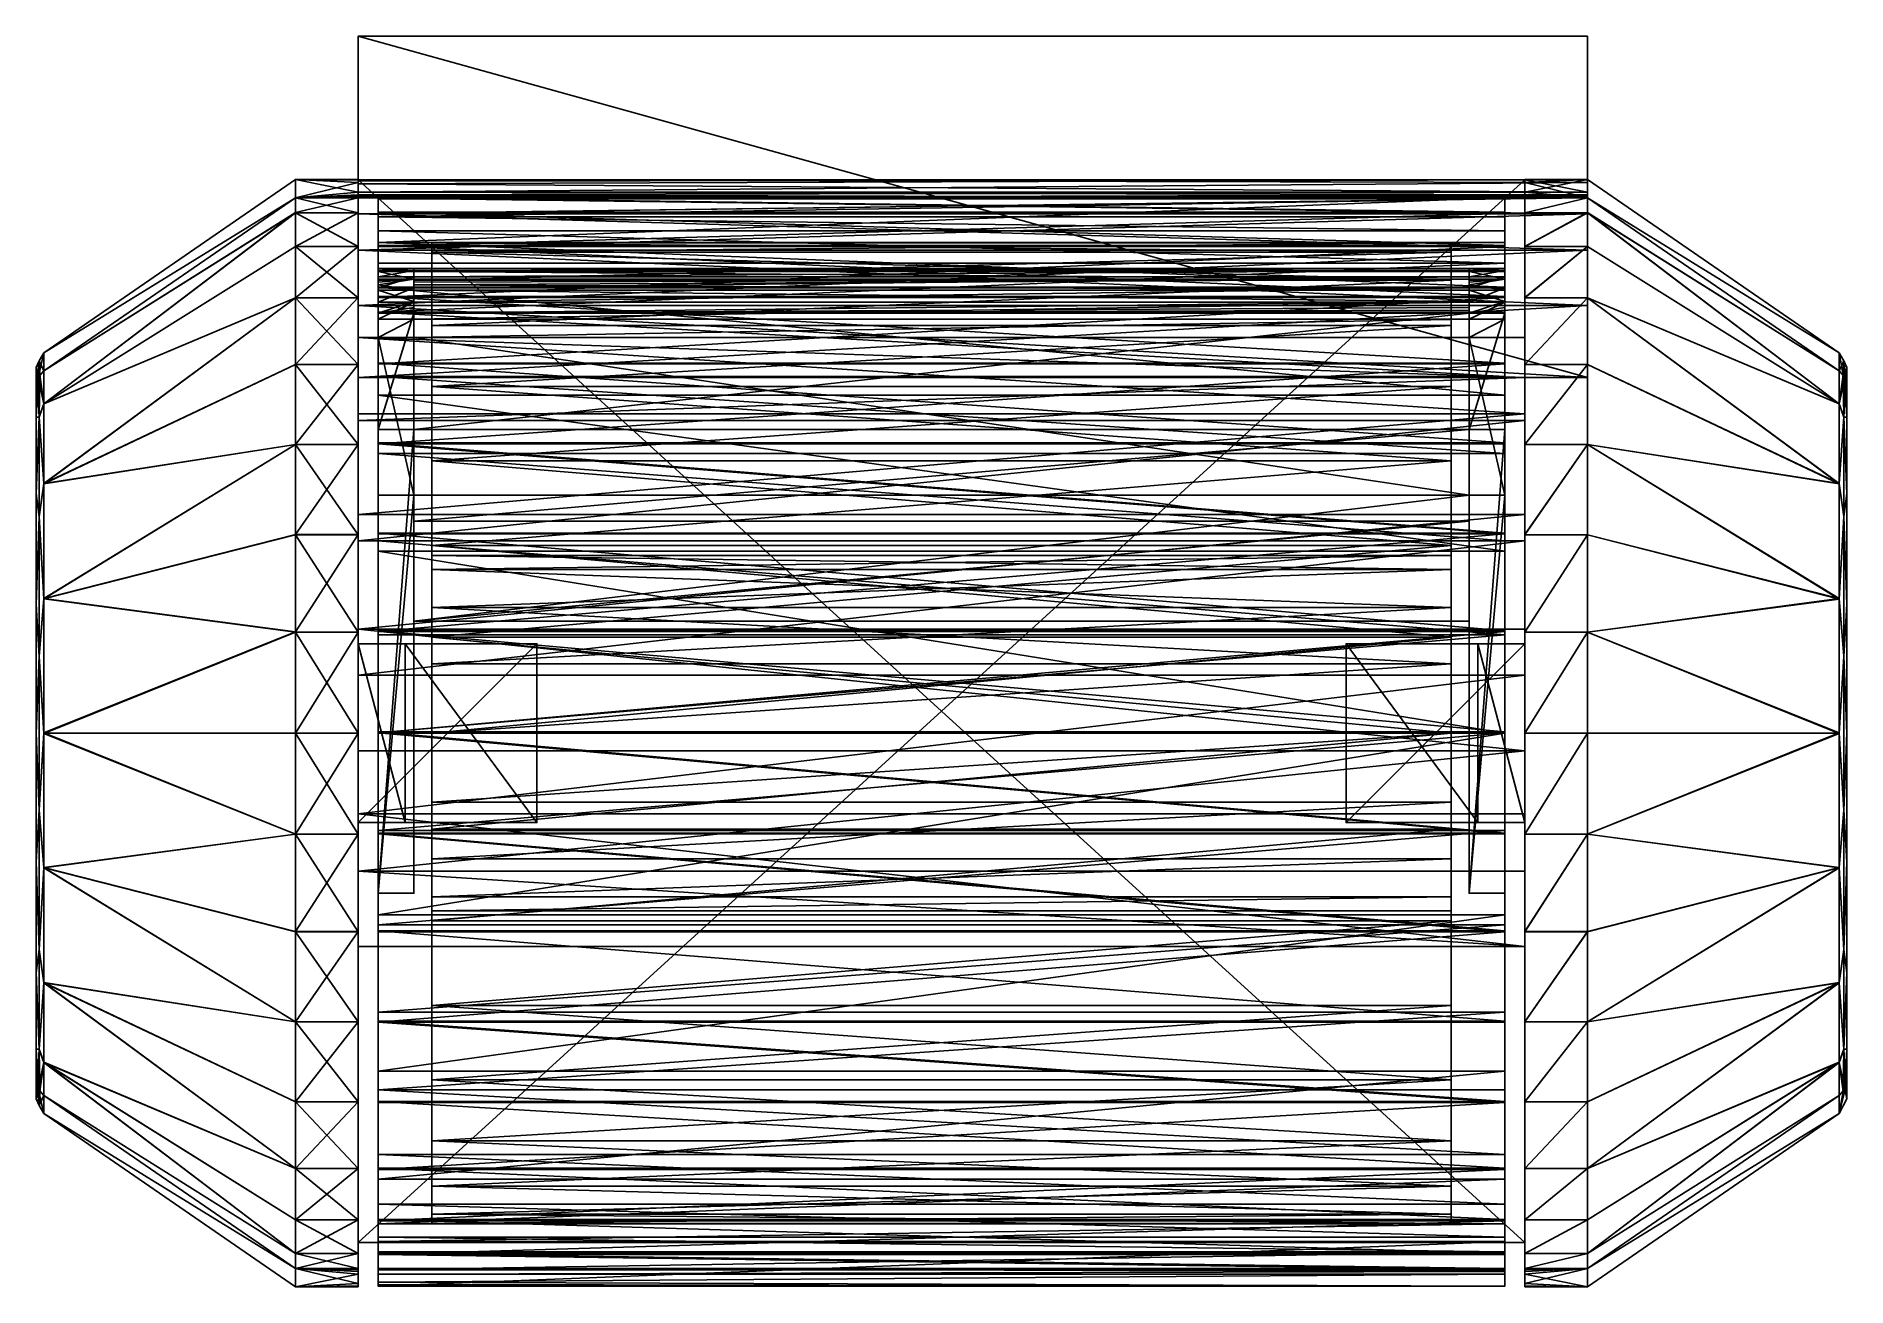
# Model space of a CAD drawing. Extents: x -101 to 101, y -140 to 0.
import ezdxf

# ---------------------------------------------------------------- set-up
doc = ezdxf.new("R2010")
doc.units = 0
doc.layers.get('0').update_dxf_attribs({"linetype": 'CONTINUOUS'})

msp = doc.modelspace()

# ---------------------------------------------------------------- meshes
at = {"color": 57}
mesh = msp.add_polyface(dxfattribs=at)
corners = [(72.25, 0, -116.38), (72.25, -38.18, -117.38), (-65.25, 0, -116.38), (-65.25, -38.18, -117.38), (72.25, -30.14, -108.68), (-65.25, -30.14, -108.68), (72.25, -19.89, -87.45), (-65.25, -23.96, -98.57), (72.25, -23.96, -98.57), (-65.25, -19.89, -87.45), (-65.25, -18.09, -75.75), (72.25, -18.09, -75.75), (72.25, -17.44, -62.72), (-65.25, -17.75, -69.24), (-65.25, -17.44, -62.73), (72.25, -16.12, -15.68), (-65.25, -16.07, -9.5), (72.25, -16.39, -31.36), (65.25, -16.07, -9.5), (72.25, -16.06, -7.85), (72.25, -17.44, 62.71), (65.25, -16.08, 10.5), (72.25, -16.04, -0.01), (72.25, -17.75, 69.22), (-65.25, -17.44, 62.71), (-65.25, -18.09, 75.73), (72.25, -17.91, 72.48), (72.25, -18.09, 75.73), (72.25, -18, 74.11), (-65.25, -16.52, 36.61), (-65.25, -16.24, 23.56), (-65.25, -16.08, 10.5), (-65.25, -16.14, 17.03), (-65.25, -17.92, -72.49), (-65.25, -18, -74.12), (72.25, -19.89, 87.44), (-65.25, -19.89, 87.44), (72.25, -30.13, 108.68), (-65.25, -23.96, 98.57), (72.25, -23.96, 98.57), (-65.25, -30.13, 108.68), (-65.25, -38.18, 117.38), (72.25, -38.18, 117.38), (72.25, 0, 116.38), (-65.25, 0, 116.38), (65.25, -135, -9.5), (-65.25, -135, -9.5), (-65.25, -135, 10.5), (65.25, -135, 10.5)]
mesh.append_faces([[corners[k] for k in face] for face in [(20, 29, 21, 20), (31, 44, 16, 31)]], dxfattribs={"vtx0": -1, "vtx1": -1, "vtx2": -1, "vtx3": -1, "color": 57})
mesh.append_faces([[corners[k] for k in face] for face in [(12, 13, 11, 12), (13, 12, 14, 13), (15, 16, 17, 15), (16, 15, 18, 16), (20, 21, 22, 20), (23, 24, 20, 23), (24, 23, 25, 24), (17, 14, 12, 17), (32, 21, 30, 32), (22, 18, 19, 22), (28, 25, 26, 28), (43, 22, 0, 43), (32, 44, 31, 32), (2, 16, 44, 2)]], dxfattribs={"vtx0": -1, "vtx1": -1, "vtx3": -1, "color": 57})
mesh.append_faces([[corners[k] for k in face] for face in [(0, 8, 4, 0), (31, 16, 46, 31)]], dxfattribs={"vtx0": -1, "vtx2": -1, "vtx3": -1, "color": 57})
mesh.append_faces([[corners[k] for k in face] for face in [(3, 4, 5, 3), (6, 7, 8, 6), (7, 6, 9, 7), (11, 9, 6, 11), (8, 5, 4, 8), (25, 35, 36, 25), (37, 38, 39, 37), (38, 37, 40, 38), (42, 40, 37, 42), (39, 36, 35, 39)]], dxfattribs={"vtx0": -1, "vtx3": -1, "color": 57})
mesh.append_faces([[corners[k] for k in face] for face in [(15, 19, 18, 15), (23, 26, 25, 23), (24, 29, 20, 24), (29, 30, 21, 29), (21, 18, 22, 21), (16, 14, 17, 16), (13, 33, 11, 13), (33, 34, 11, 33), (37, 39, 43, 37), (39, 35, 43, 39), (35, 27, 43, 35), (27, 28, 43, 27), (28, 26, 43, 28), (26, 23, 43, 26), (23, 20, 43, 23), (20, 22, 43, 20), (22, 19, 0, 22), (19, 15, 0, 19), (15, 17, 0, 15), (17, 12, 0, 17), (12, 11, 0, 12), (11, 6, 0, 11), (6, 8, 0, 6), (32, 30, 44, 32), (30, 29, 44, 30), (29, 24, 44, 29), (24, 25, 44, 24), (25, 36, 44, 25), (36, 38, 44, 36), (38, 40, 44, 38), (5, 7, 2, 5), (7, 9, 2, 7), (9, 10, 2, 9), (10, 34, 2, 10), (34, 33, 2, 34), (33, 13, 2, 33), (13, 14, 2, 13), (14, 16, 2, 14)]], dxfattribs={"vtx1": -1, "vtx2": -1, "vtx3": -1, "color": 57})
mesh.append_faces([[corners[k] for k in face] for face in [(0, 1, 2, 0), (1, 4, 3, 1), (10, 9, 11, 10), (7, 5, 8, 7), (27, 25, 28, 27), (31, 21, 32, 31), (27, 35, 25, 27), (41, 40, 42, 41), (38, 36, 39, 38), (43, 44, 42, 43), (42, 37, 43, 42), (1, 0, 4, 1), (45, 46, 18, 45), (47, 31, 46, 47), (3, 5, 2, 3), (47, 48, 31, 47), (48, 45, 21, 48), (43, 0, 44, 43), (45, 48, 46, 45)]], dxfattribs={"vtx1": -1, "vtx3": -1, "color": 57})
mesh.append_faces([[corners[k] for k in face] for face in [(1, 3, 2, 1), (34, 10, 11, 34), (44, 41, 42, 44), (46, 16, 18, 46), (40, 41, 44, 40), (48, 21, 31, 48), (45, 18, 21, 45), (0, 2, 44, 0), (48, 47, 46, 48)]], dxfattribs={"vtx2": -1, "vtx3": -1, "color": 57})
mesh = msp.add_polyface(dxfattribs=at)
corners = [(-101.02, -117.82, -74.65), (-101.25, -113.37, -88.82), (-100.92, -113.4, -91.21), (-100.39, -114.86, -89.51), (-100.92, -102.26, -104.35), (-100.39, -93.06, -110.2), (-100.39, -105.95, -101.94), (-101.25, -104.81, -100.75), (-101.25, -113.35, 88.86), (-100.92, -113.37, 91.27), (-101.25, -104.78, 100.79), (-101.15, -117.53, 74.64), (-100.39, -114.84, 89.55), (-100.39, -105.91, 101.98), (-100.92, -102.22, 104.39), (-72.25, -126.73, -107.49), (-72.25, -110.32, -123.05), (-72.25, -100.22, -128.23), (-72.25, -119.27, -116.05), (-72.25, -110.31, 123.06), (-100.39, -93.02, 110.22), (-72.25, -126.73, 107.5), (-72.25, -119.26, 116.06), (-72.25, -100.2, 128.24), (-65.25, -110.32, -123.05), (-65.25, -100.22, -128.24), (-65.25, -119.27, -116.05), (-65.25, -110.31, 123.06), (-65.25, -119.26, 116.06), (-65.25, -100.2, 128.24), (-65.25, -139.94, -7.9), (-65.25, -16.04, -0.01), (-65.25, -139.96, 0.01), (-65.25, -139.87, -15.81), (-65.25, -139.61, -31.62), (-65.25, -138.53, -63.24), (-65.25, -89.31, -131.42), (-65.25, -78.01, -132.5), (-65.25, -89.3, 131.43), (-65.25, -138.53, 63.26), (-65.25, -77.99, 132.5)]
mesh.append_faces([[corners[k] for k in face] for face in [(6, 15, 3, 6), (5, 16, 6, 5), (13, 19, 20, 13), (12, 21, 13, 12), (30, 31, 32, 30), (38, 32, 40, 38)]], dxfattribs={"vtx0": -1, "vtx1": -1, "vtx3": -1, "color": 57})
mesh.append_faces([[corners[k] for k in face] for face in [(0, 2, 3, 0), (24, 17, 25, 24), (17, 24, 16, 17), (26, 16, 24, 26), (27, 22, 28, 27), (22, 27, 19, 22), (29, 19, 27, 29)]], dxfattribs={"vtx0": -1, "vtx3": -1, "color": 57})
mesh.append_faces([[corners[k] for k in face] for face in [(30, 33, 31, 30), (33, 34, 31, 33), (24, 25, 35, 24), (25, 36, 34, 25), (36, 37, 34, 36), (38, 29, 39, 38), (29, 27, 39, 29)]], dxfattribs={"vtx1": -1, "vtx2": -1, "vtx3": -1, "color": 57})
mesh.append_faces([[corners[k] for k in face] for face in [(8, 11, 9, 8), (17, 16, 5, 17), (22, 19, 13, 22), (23, 19, 29, 23)]], dxfattribs={"vtx1": -1, "vtx3": -1, "color": 57})
mesh.append_faces([[corners[k] for k in face] for face in [(0, 1, 2, 0), (16, 18, 6, 16), (19, 23, 20, 19)]], dxfattribs={"vtx2": -1, "vtx3": -1, "color": 57})
mesh.append_faces([[corners[k] for k in face] for face in [(4, 5, 6, 4), (4, 6, 2, 4), (4, 2, 7, 4), (6, 3, 2, 6), (1, 7, 2, 1), (8, 9, 10, 8), (12, 13, 9, 12), (13, 14, 9, 13), (14, 10, 9, 14)]], dxfattribs={"vtx3": -1, "color": 57})
mesh = msp.add_polyface(dxfattribs=at)
corners = [(-101.25, -92.45, -108.67), (-100.92, -102.26, -104.35), (-101.25, -104.81, -100.75), (-100.92, -86.63, -111.6), (-100.39, -93.06, -110.2), (-100.39, -78.03, -113.1), (-101.25, -78.03, -111.45), (-101.25, -92.41, 108.69), (-100.92, -86.59, 111.61), (-101.25, -77.97, 111.45), (-100.92, -102.22, 104.39), (-100.39, -93.02, 110.22), (-100.39, -77.97, 113.1), (-100.92, -69.37, 111.6), (-100.39, -105.91, 101.98), (-101.25, -104.78, 100.79), (-72.25, -89.32, -131.42), (-72.25, -78.01, -132.5), (-72.25, -100.22, -128.23), (-101.25, -39.11, -74.61), (-101.25, -113.37, -88.82), (-101.25, -116.89, -74.6), (-101.25, -118.91, 0.01), (-101.25, -113.35, 88.86), (-101.25, -39.11, 74.6), (-101.25, -116.89, 74.61), (-101.25, -37.09, -0.01), (-72.25, -89.3, 131.43), (-72.25, -100.2, 128.24), (-72.25, -77.99, 132.5), (-65.25, -89.31, -131.42), (-65.25, -78.01, -132.5), (-65.25, -100.22, -128.24), (-65.25, -89.3, 131.43), (-65.25, -100.2, 128.24), (-65.25, -77.99, 132.5), (-65.25, -139.61, -31.62), (-65.25, -17.47, -63.26), (-65.25, -16.04, -0.01)]
mesh.append_faces([[corners[k] for k in face] for face in [(36, 31, 37, 36)]], dxfattribs={"vtx0": -1, "vtx1": -1, "vtx2": -1, "vtx3": -1, "color": 57})
mesh.append_faces([[corners[k] for k in face] for face in [(5, 16, 4, 5), (23, 24, 25, 23), (25, 26, 22, 25), (11, 27, 12, 11)]], dxfattribs={"vtx0": -1, "vtx1": -1, "vtx3": -1, "color": 57})
mesh.append_faces([[corners[k] for k in face] for face in [(36, 37, 38, 36)]], dxfattribs={"vtx0": -1, "vtx2": -1, "vtx3": -1, "color": 57})
mesh.append_faces([[corners[k] for k in face] for face in [(30, 17, 31, 30), (17, 30, 16, 17), (32, 16, 30, 32), (33, 28, 34, 33), (28, 33, 27, 28), (35, 27, 33, 35)]], dxfattribs={"vtx0": -1, "vtx3": -1, "color": 57})
mesh.append_faces([[corners[k] for k in face] for face in [(0, 2, 19, 0), (2, 20, 19, 2), (20, 21, 19, 20), (21, 22, 19, 21), (23, 15, 24, 23), (15, 7, 24, 15)]], dxfattribs={"vtx1": -1, "vtx2": -1, "vtx3": -1, "color": 57})
mesh.append_faces([[corners[k] for k in face] for face in [(17, 16, 5, 17), (28, 27, 11, 28), (18, 16, 32, 18), (29, 27, 35, 29)]], dxfattribs={"vtx1": -1, "vtx3": -1, "color": 57})
mesh.append_faces([[corners[k] for k in face] for face in [(16, 18, 4, 16), (27, 29, 12, 27)]], dxfattribs={"vtx2": -1, "vtx3": -1, "color": 57})
mesh.append_faces([[corners[k] for k in face] for face in [(0, 1, 2, 0), (1, 0, 3, 1), (1, 3, 4, 1), (5, 4, 3, 5), (6, 3, 0, 6), (7, 8, 9, 7), (8, 7, 10, 8), (8, 10, 11, 8), (8, 11, 12, 8), (8, 12, 13, 8), (8, 13, 9, 8), (11, 10, 14, 11), (7, 15, 10, 7)]], dxfattribs={"vtx3": -1, "color": 57})
mesh = msp.add_polyface(dxfattribs=at)
corners = [(-101.25, -39.11, -74.61), (-101.15, -38.47, -74.64), (-101.25, -42.65, -88.86), (-100.39, -37.46, -74.7), (-100.39, -41.16, -89.55), (-100.85, -37.91, -74.67), (-100.92, -42.63, -91.27), (-100.39, -37.46, 74.69), (-101.02, -38.18, 74.65), (-100.39, -41.14, 89.5), (-101.25, -39.11, 74.6), (-101.25, -42.63, 88.81), (-100.92, -42.6, 91.21), (-101.25, -37.09, -0.01), (-100.39, -35.44, -0.01), (-100.92, -36.33, -30.41), (-72.25, -19.76, -86.99), (-72.25, -18.09, -75.75), (-72.25, -23.55, -97.69), (-72.25, -29.27, -107.5), (-72.25, -36.74, -116.06), (-100.39, -50.08, -101.98), (-72.25, -18.09, 75.73), (-72.25, -16.04, -0.01), (-72.25, -19.75, 86.97), (-72.25, -36.73, 116.05), (-72.25, -29.27, 107.49), (-100.39, -50.06, 101.95), (-72.25, -23.54, 97.68), (-65.25, -19.77, -86.98), (-65.25, -29.27, -107.5), (-65.25, -36.74, -116.06), (-65.25, -23.55, -97.69), (-65.25, -16.39, 31.62), (-65.25, -17.47, -63.26)]
mesh.append_faces([[corners[k] for k in face] for face in [(5, 6, 1, 5), (3, 16, 4, 3), (22, 33, 23, 22)]], dxfattribs={"vtx0": -1, "vtx1": -1, "vtx3": -1, "color": 57})
mesh.append_faces([[corners[k] for k in face] for face in [(24, 7, 9, 24)]], dxfattribs={"vtx0": -1, "vtx2": -1, "vtx3": -1, "color": 57})
mesh.append_faces([[corners[k] for k in face] for face in [(0, 1, 2, 0), (8, 12, 9, 8), (10, 8, 13, 10), (1, 13, 15, 1), (17, 29, 16, 17), (18, 30, 19, 18)]], dxfattribs={"vtx0": -1, "vtx3": -1, "color": 57})
mesh.append_faces([[corners[k] for k in face] for face in [(0, 13, 1, 0), (22, 23, 14, 22), (23, 17, 14, 23), (17, 23, 34, 17)]], dxfattribs={"vtx1": -1, "vtx2": -1, "vtx3": -1, "color": 57})
mesh.append_faces([[corners[k] for k in face] for face in [(18, 19, 4, 18), (3, 14, 17, 3), (7, 22, 14, 7), (22, 7, 24, 22), (25, 26, 27, 25), (28, 24, 9, 28), (20, 19, 31, 20), (18, 16, 32, 18)]], dxfattribs={"vtx1": -1, "vtx3": -1, "color": 57})
mesh.append_faces([[corners[k] for k in face] for face in [(5, 4, 6, 5), (10, 11, 8, 10), (3, 17, 16, 3), (16, 18, 4, 16), (19, 20, 21, 19), (26, 28, 9, 26)]], dxfattribs={"vtx2": -1, "vtx3": -1, "color": 57})
mesh.append_faces([[corners[k] for k in face] for face in [(3, 4, 5, 3), (7, 8, 9, 7), (7, 14, 8, 7), (8, 14, 15, 8), (8, 15, 13, 8), (14, 3, 15, 14), (3, 5, 15, 3), (5, 1, 15, 5)]], dxfattribs={"vtx3": -1, "color": 57})
mesh = msp.add_polyface(dxfattribs=at)
corners = [(-100.39, -41.16, -89.55), (-72.25, -29.27, -107.5), (-100.39, -50.08, -101.98), (-72.25, -36.74, -116.06), (-72.25, -45.69, -123.06), (-72.25, -55.8, -128.24), (-100.39, -62.98, -110.22), (-72.25, -66.7, -131.43), (-72.25, -78.01, -132.5), (-100.39, -78.03, -113.1), (-100.39, -50.06, 101.95), (-72.25, -29.27, 107.49), (-100.39, -41.14, 89.5), (-100.39, -62.94, 110.2), (-72.25, -45.68, 123.05), (-100.39, -77.97, 113.1), (-72.25, -66.68, 131.42), (-72.25, -77.99, 132.5), (-72.25, -55.78, 128.23), (-72.25, -36.73, 116.05), (-65.25, -45.69, -123.06), (-65.25, -36.74, -116.06), (-65.25, -66.7, -131.43), (-65.25, -55.8, -128.24), (-65.25, -78.01, -132.5), (-65.25, -66.69, 131.42), (-65.25, -77.99, 132.5), (-65.25, -45.68, 123.05), (-65.25, -55.78, 128.24), (-65.25, -36.73, 116.05), (-65.25, -17.47, -63.26), (-65.25, -16.04, -0.01), (-65.25, -16.06, 7.9), (-65.25, -139.96, 0.01), (-65.25, -16.13, 15.81), (-65.25, -16.39, 31.62), (-65.25, -17.47, 63.24)]
mesh.append_faces([[corners[k] for k in face] for face in [(35, 26, 33, 35)]], dxfattribs={"vtx0": -1, "vtx1": -1, "vtx2": -1, "vtx3": -1, "color": 57})
mesh.append_faces([[corners[k] for k in face] for face in [(0, 1, 2, 0), (10, 11, 12, 10), (13, 14, 10, 13), (15, 16, 13, 15)]], dxfattribs={"vtx0": -1, "vtx1": -1, "vtx3": -1, "color": 57})
mesh.append_faces([[corners[k] for k in face] for face in [(20, 3, 21, 20), (3, 20, 4, 3), (22, 5, 23, 22), (5, 22, 7, 5), (24, 7, 22, 24), (23, 4, 20, 23), (25, 17, 26, 25), (17, 25, 16, 17), (27, 18, 28, 27), (18, 27, 14, 18), (29, 14, 27, 29), (28, 16, 25, 28)]], dxfattribs={"vtx0": -1, "vtx3": -1, "color": 57})
mesh.append_faces([[corners[k] for k in face] for face in [(24, 22, 30, 24), (22, 23, 30, 22), (23, 20, 30, 23), (31, 32, 33, 31), (32, 34, 33, 32), (34, 35, 33, 34), (27, 28, 36, 27), (28, 25, 35, 28), (25, 26, 35, 25)]], dxfattribs={"vtx1": -1, "vtx2": -1, "vtx3": -1, "color": 57})
mesh.append_faces([[corners[k] for k in face] for face in [(3, 4, 2, 3), (5, 7, 6, 5), (17, 16, 15, 17), (18, 14, 13, 18), (8, 7, 24, 8), (5, 4, 23, 5), (18, 16, 28, 18)]], dxfattribs={"vtx1": -1, "vtx3": -1, "color": 57})
mesh.append_faces([[corners[k] for k in face] for face in [(4, 5, 6, 4), (7, 8, 9, 7), (16, 18, 13, 16), (14, 19, 10, 14)]], dxfattribs={"vtx2": -1, "vtx3": -1, "color": 57})
mesh = msp.add_polyface(dxfattribs=at)
corners = [(-65.25, -18.09, -75.75), (-65.25, -19.77, -86.98), (-72.25, -18.09, -75.75), (-65.25, -29.27, -107.5), (-72.25, -23.55, -97.69), (-65.25, -23.55, -97.69), (-65.25, -36.74, -116.06), (-72.25, -29.27, -107.5), (-72.25, -19.76, -86.99), (-65.25, -18.09, 75.73), (-65.25, -17.47, 63.24), (-72.25, -18.09, 75.73), (-65.25, -16.39, 31.62), (-65.25, -16.13, 15.81), (-72.25, -16.04, -0.01), (-65.25, -16.06, 7.9), (-65.25, -16.04, -0.01), (-65.25, -17.76, -69.5), (-65.25, -17.47, -63.26), (-65.25, -17.92, -72.62), (-65.25, -18, -74.18), (-65.25, -29.26, 107.49), (-72.25, -36.73, 116.05), (-65.25, -36.73, 116.05), (-72.25, -29.27, 107.49), (-65.25, -19.77, 86.97), (-72.25, -23.54, 97.68), (-65.25, -23.54, 97.68), (-72.25, -19.75, 86.97), (-72.25, -45.68, 123.05), (-65.25, -55.78, 128.24), (-65.25, -45.68, 123.05), (-65.25, -45.69, -123.06)]
mesh.append_faces([[corners[k] for k in face] for face in [(17, 2, 18, 17), (3, 17, 6, 3), (17, 3, 19, 17), (5, 19, 3, 5), (10, 30, 12, 10), (9, 23, 10, 9)]], dxfattribs={"vtx0": -1, "vtx1": -1, "vtx3": -1, "color": 57})
mesh.append_faces([[corners[k] for k in face] for face in [(14, 16, 18, 14), (18, 32, 6, 18)]], dxfattribs={"vtx0": -1, "vtx2": -1, "vtx3": -1, "color": 57})
mesh.append_faces([[corners[k] for k in face] for face in [(3, 4, 5, 3), (6, 7, 3, 6), (5, 8, 1, 5), (21, 22, 23, 21), (22, 21, 24, 22), (25, 26, 27, 25), (26, 25, 28, 26), (9, 28, 25, 9), (27, 24, 21, 27)]], dxfattribs={"vtx0": -1, "vtx3": -1, "color": 57})
mesh.append_faces([[corners[k] for k in face] for face in [(10, 12, 11, 10), (12, 13, 14, 12), (13, 15, 14, 13), (15, 16, 14, 15), (17, 19, 2, 17), (19, 20, 2, 19), (0, 20, 5, 0), (20, 19, 5, 20), (17, 18, 6, 17), (27, 21, 9, 27), (21, 23, 9, 21), (23, 31, 10, 23)]], dxfattribs={"vtx1": -1, "vtx2": -1, "vtx3": -1, "color": 57})
mesh.append_faces([[corners[k] for k in face] for face in [(0, 1, 2, 0), (9, 10, 11, 9), (11, 28, 9, 11), (26, 24, 27, 26), (22, 29, 23, 22), (1, 0, 5, 1), (25, 27, 9, 25)]], dxfattribs={"vtx1": -1, "vtx3": -1, "color": 57})
mesh.append_faces([[corners[k] for k in face] for face in [(20, 0, 2, 20)]], dxfattribs={"vtx2": -1, "vtx3": -1, "color": 57})
mesh = msp.add_polyface(dxfattribs=at)
corners = [(72.25, -136.25, -86.97), (72.25, -132.46, -97.68), (100.39, -114.86, -89.5), (65.25, -126.73, 107.5), (72.25, -119.26, 116.06), (65.25, -119.26, 116.06), (72.25, -126.73, 107.5), (65.25, -136.23, 86.98), (72.25, -132.45, 97.69), (65.25, -132.45, 97.69), (72.25, -136.24, 86.98), (72.25, -137.91, 75.75), (65.25, -137.91, 75.75), (72.25, -110.31, 123.05), (65.25, -110.31, 123.06), (72.25, -137.91, -75.73), (65.25, -137.91, -75.73), (65.25, -132.46, -97.68), (65.25, -136.23, -86.97), (72.25, -126.73, -107.49), (65.25, -119.27, -116.05), (72.25, -119.27, -116.05), (65.25, -126.74, -107.49), (72.25, -110.32, -123.05), (65.25, -110.32, -123.05), (65.25, -138.53, 63.26), (65.25, -139.61, 31.63), (72.25, -139.96, 0.01), (65.25, -139.87, 15.82), (65.25, -139.94, 7.91), (65.25, -139.96, 0.01), (65.25, -138.24, -69.49), (65.25, -138.53, -63.24), (65.25, -138.08, -72.61), (65.25, -138, -74.17), (65.25, -16.04, -0.01), (100.39, -118.54, 74.7)]
mesh.append_faces([[corners[k] for k in face] for face in [(11, 26, 27, 11), (31, 15, 32, 31)]], dxfattribs={"vtx0": -1, "vtx1": -1, "vtx3": -1, "color": 57})
mesh.append_faces([[corners[k] for k in face] for face in [(27, 30, 32, 27)]], dxfattribs={"vtx0": -1, "vtx2": -1, "vtx3": -1, "color": 57})
mesh.append_faces([[corners[k] for k in face] for face in [(3, 4, 5, 3), (4, 3, 6, 4), (7, 8, 9, 7), (8, 7, 10, 8), (12, 10, 7, 12), (9, 6, 3, 9), (5, 13, 14, 5), (0, 16, 18, 0)]], dxfattribs={"vtx0": -1, "vtx3": -1, "color": 57})
mesh.append_faces([[corners[k] for k in face] for face in [(25, 26, 11, 25), (26, 28, 27, 26), (28, 29, 27, 28), (29, 30, 27, 29), (31, 33, 15, 31), (33, 34, 15, 33), (15, 27, 32, 15), (30, 29, 35, 30), (29, 28, 35, 29)]], dxfattribs={"vtx1": -1, "vtx2": -1, "vtx3": -1, "color": 57})
mesh.append_faces([[corners[k] for k in face] for face in [(11, 10, 12, 11), (8, 6, 9, 8), (4, 13, 5, 4), (15, 16, 0, 15), (17, 1, 18, 17), (1, 17, 19, 1), (20, 21, 22, 20), (21, 20, 23, 21), (24, 23, 20, 24), (22, 19, 17, 22), (12, 25, 11, 12), (11, 36, 10, 11)]], dxfattribs={"vtx1": -1, "vtx3": -1, "color": 57})
mesh.append_faces([[corners[k] for k in face] for face in [(0, 1, 2, 0), (21, 19, 22, 21), (1, 0, 18, 1), (34, 16, 15, 34)]], dxfattribs={"vtx2": -1, "vtx3": -1, "color": 57})
mesh = msp.add_polyface(dxfattribs=at)
corners = [(72.25, -110.32, -123.05), (72.25, -100.22, -128.23), (100.39, -93.06, -110.2), (65.25, -89.3, 131.43), (72.25, -78, 132.5), (65.25, -77.99, 132.5), (72.25, -89.3, 131.43), (65.25, -110.31, 123.06), (72.25, -100.21, 128.24), (65.25, -100.2, 128.24), (72.25, -110.31, 123.05), (65.25, -100.22, -128.24), (65.25, -110.32, -123.05), (72.25, -89.32, -131.42), (65.25, -78.01, -132.5), (72.25, -78.01, -132.5), (65.25, -89.31, -131.42), (65.25, -136.23, 86.98), (65.25, -19.77, 86.97), (65.25, -137.91, 75.75), (65.25, -126.73, 107.5), (65.25, -29.26, 107.49), (65.25, -132.45, 97.69), (65.25, -45.68, 123.05), (65.25, -119.26, 116.06), (65.25, -66.69, 131.42), (65.25, -55.78, 128.24), (65.25, -36.73, 116.05), (65.25, -23.54, 97.68), (65.25, -17.76, 69.49), (65.25, -138.53, 63.26), (65.25, -139.96, 0.01), (65.25, -16.39, -31.63), (65.25, -138.53, -63.24), (65.25, -136.23, -86.97), (65.25, -19.77, -86.98), (65.25, -132.46, -97.68), (65.25, -126.74, -107.49), (65.25, -29.27, -107.5), (65.25, -119.27, -116.05), (65.25, -45.69, -123.06), (65.25, -55.8, -128.24), (65.25, -36.74, -116.06), (65.25, -23.55, -97.69), (65.25, -137.91, -75.73), (65.25, -18.09, -75.75), (65.25, -138, -74.17), (65.25, -138.08, -72.61), (65.25, -138.24, -69.49), (65.25, -17.47, -63.26), (65.25, -139.87, 15.82), (65.25, -139.61, 31.63), (65.25, -16.04, -0.01), (65.25, -17.47, 63.24)]
mesh.append_faces([[corners[k] for k in face] for face in [(17, 18, 19, 17), (20, 21, 22, 20), (7, 23, 24, 7), (3, 25, 9, 3), (9, 26, 7, 9), (24, 27, 20, 24), (22, 28, 17, 22), (19, 29, 30, 19), (31, 32, 33, 31), (34, 35, 36, 34), (37, 38, 39, 37), (12, 40, 11, 12)]], dxfattribs={"vtx0": -1, "vtx1": -1, "vtx3": -1, "color": 57})
mesh.append_faces([[corners[k] for k in face] for face in [(3, 4, 5, 3), (4, 3, 6, 4), (7, 8, 9, 7), (8, 7, 10, 8), (9, 6, 3, 9)]], dxfattribs={"vtx0": -1, "vtx3": -1, "color": 57})
mesh.append_faces([[corners[k] for k in face] for face in [(16, 11, 41, 16), (12, 39, 42, 12), (37, 36, 43, 37), (34, 44, 45, 34), (44, 46, 45, 44), (46, 47, 45, 46), (47, 48, 45, 47), (48, 33, 49, 48), (50, 51, 52, 50), (51, 30, 53, 51)]], dxfattribs={"vtx1": -1, "vtx2": -1, "vtx3": -1, "color": 57})
mesh.append_faces([[corners[k] for k in face] for face in [(8, 6, 9, 8), (11, 1, 12, 11), (1, 11, 13, 1), (14, 15, 16, 14), (16, 13, 11, 16)]], dxfattribs={"vtx1": -1, "vtx3": -1, "color": 57})
mesh.append_faces([[corners[k] for k in face] for face in [(0, 1, 2, 0), (15, 13, 16, 15), (1, 0, 12, 1), (3, 5, 25, 3)]], dxfattribs={"vtx2": -1, "vtx3": -1, "color": 57})
mesh = msp.add_polyface(dxfattribs=at)
corners = [(65.25, -66.69, 131.42), (72.25, -55.79, 128.23), (65.25, -55.78, 128.24), (72.25, -66.69, 131.42), (72.25, -78, 132.5), (65.25, -77.99, 132.5), (72.25, -45.68, 123.05), (65.25, -45.68, 123.05), (72.25, -78.01, -132.5), (65.25, -78.01, -132.5), (72.25, -66.7, -131.43), (65.25, -55.8, -128.24), (72.25, -55.8, -128.24), (65.25, -66.7, -131.43), (72.25, -45.69, -123.06), (65.25, -45.69, -123.06), (65.25, -19.77, 86.97), (65.25, -136.23, 86.98), (65.25, -23.54, 97.68), (65.25, -29.26, 107.49), (65.25, -126.73, 107.5), (65.25, -36.73, 116.05), (65.25, -110.31, 123.06), (65.25, -100.2, 128.24), (65.25, -119.26, 116.06), (65.25, -132.45, 97.69), (65.25, -18.09, 75.73), (65.25, -137.91, 75.75), (65.25, -18, 74.17), (65.25, -17.92, 72.61), (65.25, -17.76, 69.49), (65.25, -16.04, -0.01), (65.25, -139.61, 31.63), (65.25, -17.47, 63.24), (65.25, -16.06, -7.91), (65.25, -139.96, 0.01), (65.25, -16.13, -15.82), (65.25, -16.39, -31.63), (65.25, -18.09, -75.75), (65.25, -138.24, -69.49), (65.25, -17.47, -63.26), (65.25, -19.77, -86.98), (65.25, -136.23, -86.97), (65.25, -29.27, -107.5), (65.25, -126.74, -107.49), (65.25, -23.55, -97.69), (65.25, -110.32, -123.05), (65.25, -36.74, -116.06), (65.25, -89.31, -131.42), (65.25, -100.22, -128.24), (65.25, -119.27, -116.05), (65.25, -132.46, -97.68), (65.25, -138.53, -63.24), (65.25, -138.53, 63.26)]
mesh.append_faces([[corners[k] for k in face] for face in [(16, 17, 18, 16), (19, 20, 21, 19), (7, 22, 2, 7), (31, 32, 33, 31), (34, 35, 31, 34), (38, 39, 40, 38), (41, 42, 38, 41), (43, 44, 45, 43), (15, 46, 47, 15), (13, 48, 11, 13), (11, 49, 15, 11), (47, 50, 43, 47), (45, 51, 41, 45), (40, 52, 37, 40), (33, 53, 30, 33)]], dxfattribs={"vtx0": -1, "vtx1": -1, "vtx3": -1, "color": 57})
mesh.append_faces([[corners[k] for k in face] for face in [(0, 1, 2, 0), (1, 0, 3, 1), (5, 3, 0, 5), (2, 6, 7, 2)]], dxfattribs={"vtx0": -1, "vtx3": -1, "color": 57})
mesh.append_faces([[corners[k] for k in face] for face in [(0, 2, 23, 0), (7, 21, 24, 7), (19, 18, 25, 19), (16, 26, 27, 16), (26, 28, 27, 26), (28, 29, 27, 28), (29, 30, 27, 29), (34, 36, 35, 34), (36, 37, 35, 36)]], dxfattribs={"vtx1": -1, "vtx2": -1, "vtx3": -1, "color": 57})
mesh.append_faces([[corners[k] for k in face] for face in [(4, 3, 5, 4), (1, 6, 2, 1), (8, 9, 10, 8), (11, 12, 13, 11), (12, 11, 14, 12), (15, 14, 11, 15), (13, 10, 9, 13)]], dxfattribs={"vtx1": -1, "vtx3": -1, "color": 57})
mesh.append_faces([[corners[k] for k in face] for face in [(13, 9, 48, 13)]], dxfattribs={"vtx2": -1, "vtx3": -1, "color": 57})
mesh = msp.add_polyface(dxfattribs=at)
corners = [(72.25, -18.09, -75.75), (100.39, -37.46, -74.7), (72.25, -19.76, -86.99), (72.25, -45.69, -123.06), (72.25, -36.74, -116.06), (100.39, -50.09, -101.98), (72.25, -29.27, -107.5), (72.25, -23.55, -97.69), (100.39, -41.16, -89.55), (65.25, -18.09, 75.73), (65.25, -19.77, 86.97), (72.25, -18.09, 75.73), (72.25, -19.75, 86.98), (65.25, -29.26, 107.49), (72.25, -23.54, 97.68), (65.25, -23.54, 97.68), (72.25, -29.27, 107.49), (65.25, -45.68, 123.05), (72.25, -36.73, 116.05), (65.25, -36.73, 116.05), (72.25, -45.68, 123.05), (65.25, -18.09, -75.75), (65.25, -17.47, -63.26), (65.25, -16.39, -31.63), (72.25, -16.04, -0.01), (65.25, -16.13, -15.82), (65.25, -16.06, -7.91), (65.25, -16.04, -0.01), (65.25, -17.76, 69.49), (65.25, -17.47, 63.24), (65.25, -17.92, 72.61), (65.25, -18, 74.17), (65.25, -36.74, -116.06), (65.25, -45.69, -123.06), (65.25, -23.55, -97.69), (65.25, -29.27, -107.5), (65.25, -19.77, -86.98)]
mesh.append_faces([[corners[k] for k in face] for face in [(0, 23, 24, 0), (28, 11, 29, 28)]], dxfattribs={"vtx0": -1, "vtx1": -1, "vtx3": -1, "color": 57})
mesh.append_faces([[corners[k] for k in face] for face in [(24, 27, 29, 24)]], dxfattribs={"vtx0": -1, "vtx2": -1, "vtx3": -1, "color": 57})
mesh.append_faces([[corners[k] for k in face] for face in [(11, 10, 12, 11), (13, 14, 15, 13), (14, 13, 16, 14), (17, 18, 19, 17), (18, 17, 20, 18), (19, 16, 13, 19), (15, 12, 10, 15)]], dxfattribs={"vtx0": -1, "vtx3": -1, "color": 57})
mesh.append_faces([[corners[k] for k in face] for face in [(22, 23, 0, 22), (23, 25, 24, 23), (25, 26, 24, 25), (26, 27, 24, 26), (28, 30, 11, 28), (30, 31, 11, 30), (11, 24, 29, 11)]], dxfattribs={"vtx1": -1, "vtx2": -1, "vtx3": -1, "color": 57})
mesh.append_faces([[corners[k] for k in face] for face in [(0, 1, 2, 0), (4, 6, 5, 4), (9, 10, 11, 9), (18, 16, 19, 18), (14, 12, 15, 14), (21, 22, 0, 21), (32, 4, 33, 32), (4, 32, 6, 4), (34, 7, 35, 34), (7, 34, 2, 7), (21, 0, 36, 21), (36, 2, 34, 36), (35, 6, 32, 35)]], dxfattribs={"vtx1": -1, "vtx3": -1, "color": 57})
mesh.append_faces([[corners[k] for k in face] for face in [(3, 4, 5, 3), (6, 7, 8, 6), (31, 9, 11, 31), (0, 2, 36, 0), (7, 6, 35, 7), (4, 3, 33, 4)]], dxfattribs={"vtx2": -1, "vtx3": -1, "color": 57})
mesh = msp.add_polyface(dxfattribs=at)
corners = [(100.39, -41.16, -89.55), (100.92, -42.63, -91.27), (100.39, -50.09, -101.98), (100.39, -37.46, -74.7), (100.85, -37.91, -74.67), (101.25, -39.11, -74.61), (101.25, -42.65, -88.86), (101.15, -38.47, -74.64), (101.25, -51.22, -100.79), (100.39, -35.44, -0.01), (100.39, -37.46, 74.69), (100.92, -36.33, 30.4), (101.25, -39.11, 74.6), (101.25, -37.09, -0.01), (101.02, -38.18, 74.65), (101.25, -42.63, 88.81), (100.39, -41.14, 89.5), (100.92, -42.61, 91.23), (100.39, -50.06, 101.95), (72.25, -29.27, -107.5), (72.25, -23.55, -97.69), (72.25, -19.76, -86.99), (101.25, -51.19, 100.76), (72.25, -29.27, 107.49), (72.25, -19.75, 86.98), (72.25, -18.09, 75.73), (72.25, -23.54, 97.68), (72.25, -36.73, 116.05), (72.25, -45.68, 123.05), (72.25, -18.09, -75.75), (72.25, -16.04, -0.01)]
mesh.append_faces([[corners[k] for k in face] for face in [(7, 1, 4, 7), (2, 19, 0, 2), (16, 23, 18, 16), (10, 24, 16, 10)]], dxfattribs={"vtx0": -1, "vtx1": -1, "vtx3": -1, "color": 57})
mesh.append_faces([[corners[k] for k in face] for face in [(21, 3, 0, 21)]], dxfattribs={"vtx0": -1, "vtx2": -1, "vtx3": -1, "color": 57})
mesh.append_faces([[corners[k] for k in face] for face in [(5, 7, 13, 5), (12, 14, 15, 12), (14, 17, 15, 14)]], dxfattribs={"vtx0": -1, "vtx3": -1, "color": 57})
mesh.append_faces([[corners[k] for k in face] for face in [(12, 13, 14, 12), (29, 30, 9, 29), (30, 25, 9, 30)]], dxfattribs={"vtx1": -1, "vtx2": -1, "vtx3": -1, "color": 57})
mesh.append_faces([[corners[k] for k in face] for face in [(0, 4, 1, 0), (20, 21, 0, 20), (6, 5, 8, 6), (15, 22, 12, 15), (26, 23, 16, 26), (27, 28, 18, 27), (10, 9, 25, 10), (3, 29, 9, 3)]], dxfattribs={"vtx1": -1, "vtx3": -1, "color": 57})
mesh.append_faces([[corners[k] for k in face] for face in [(5, 6, 7, 5), (7, 6, 1, 7), (13, 11, 14, 13), (14, 16, 17, 14), (10, 25, 24, 10), (24, 26, 16, 24), (23, 27, 18, 23)]], dxfattribs={"vtx2": -1, "vtx3": -1, "color": 57})
mesh.append_faces([[corners[k] for k in face] for face in [(0, 1, 2, 0), (3, 4, 0, 3), (6, 8, 1, 6), (9, 10, 11, 9), (9, 11, 4, 9), (9, 4, 3, 9), (13, 7, 11, 13), (10, 14, 11, 10), (4, 11, 7, 4), (10, 16, 14, 10), (16, 18, 17, 16)]], dxfattribs={"vtx3": -1, "color": 57})
at = {"color": 254}
mesh = msp.add_polyface(dxfattribs=at)
corners = [(-63, -137.91, 75.75), (63, -137.91, 75.75), (-63, -136.23, 87), (63, -132.44, 97.72), (-63, -132.44, 97.72), (63, -136.23, 87), (-63, -126.7, 107.55), (63, -119.21, 116.11), (-63, -119.21, 116.11), (63, -126.7, 107.55), (-63, -110.24, 123.1), (63, -100.11, 128.28), (-63, -100.11, 128.28), (63, -110.24, 123.1), (-63, -89.19, 131.45), (63, -77.86, 132.5), (-63, -77.86, 132.5), (63, -89.19, 131.45), (-63, -66.54, 131.39), (63, -55.63, 128.17), (-63, -55.63, 128.17), (63, -66.54, 131.39), (-63, -45.52, 122.95), (63, -36.58, 115.91), (-63, -36.58, 115.91), (63, -45.52, 122.95), (-63, -29.13, 107.32), (63, -23.44, 97.47), (-63, -23.44, 97.47), (63, -29.13, 107.32), (-63, -19.71, 86.72), (63, -18.07, 75.47), (-63, -18.07, 75.47), (63, -19.71, 86.72), (63, -23.08, 75.47), (-63, -23.08, 75.47), (63, -28.08, 95.58), (-63, -28.08, 95.58), (63, -57.64, 123.59), (-63, -40.17, 112.42), (63, -40.17, 112.42), (-63, -57.64, 123.59), (63, -98.35, 123.59), (-63, -98.35, 123.59), (63, -77.99, 127.5), (-63, -115.82, 112.43), (63, -127.91, 95.59), (-63, -127.91, 95.59), (63, -115.82, 112.43), (63, -132.92, 75.48), (-63, -132.92, 75.48), (-63, -77.99, 127.5), (63, -134.9, 13.5), (-63, -134.9, 13.5), (63, -139.9, 13.5), (-63, -139.9, 13.5), (63, -138.53, 63.25), (-63, -139.44, 38.38), (-63, -138.53, 63.25), (63, -138.08, 72.62), (63, -138.24, 69.5), (63, -138, 74.18), (-63, -139.72, 25.94), (-63, -139.82, 19.72)]
mesh.append_faces([[corners[k] for k in face] for face in [(21, 17, 44, 21)]], dxfattribs={"vtx0": -1, "vtx1": -1, "vtx2": -1, "vtx3": -1, "color": 254})
mesh.append_faces([[corners[k] for k in face] for face in [(56, 57, 54, 56), (57, 56, 58, 57), (59, 0, 60, 59), (60, 58, 56, 60), (58, 50, 57, 58), (4, 47, 2, 4), (47, 6, 45, 47), (10, 43, 8, 10), (43, 12, 51, 43), (22, 41, 20, 22), (41, 24, 39, 41), (28, 37, 26, 28), (26, 39, 24, 26), (8, 45, 6, 8), (20, 51, 18, 20), (5, 46, 3, 5), (3, 46, 9, 3), (42, 7, 48, 42), (44, 11, 42, 44), (38, 19, 44, 38), (40, 23, 38, 40), (23, 40, 29, 23), (34, 33, 36, 34), (36, 29, 40, 36), (48, 9, 46, 48), (11, 44, 17, 11), (56, 49, 60, 56)]], dxfattribs={"vtx0": -1, "vtx1": -1, "vtx3": -1, "color": 254})
mesh.append_faces([[corners[k] for k in face] for face in [(50, 0, 2, 50), (5, 49, 46, 5)]], dxfattribs={"vtx0": -1, "vtx2": -1, "vtx3": -1, "color": 254})
mesh.append_faces([[corners[k] for k in face] for face in [(35, 36, 37, 35), (38, 39, 40, 38), (39, 38, 41, 39), (44, 41, 38, 44), (40, 37, 36, 40)]], dxfattribs={"vtx0": -1, "vtx3": -1, "color": 254})
mesh.append_faces([[corners[k] for k in face] for face in [(59, 61, 0, 59), (0, 58, 60, 0), (57, 62, 54, 57), (62, 63, 54, 62), (58, 0, 50, 58), (4, 6, 47, 4), (10, 12, 43, 10), (12, 14, 51, 12), (14, 16, 51, 14), (16, 18, 51, 16), (22, 24, 41, 22), (28, 30, 37, 28), (35, 37, 30, 35), (37, 39, 26, 37), (41, 51, 20, 41), (43, 45, 8, 43), (47, 50, 2, 47), (50, 53, 57, 50), (63, 62, 53, 63), (62, 57, 53, 62), (5, 1, 49, 5), (1, 61, 49, 1), (61, 59, 49, 61), (59, 60, 49, 59), (52, 49, 56, 52), (33, 27, 36, 33), (27, 29, 36, 27), (23, 25, 38, 23), (25, 19, 38, 25), (19, 21, 44, 19), (11, 13, 42, 11), (13, 7, 42, 13), (7, 9, 48, 7)]], dxfattribs={"vtx1": -1, "vtx2": -1, "vtx3": -1, "color": 254})
mesh.append_faces([[corners[k] for k in face] for face in [(0, 1, 2, 0), (3, 4, 5, 3), (4, 3, 6, 4), (7, 8, 9, 7), (8, 7, 10, 8), (11, 12, 13, 11), (12, 11, 14, 12), (15, 16, 17, 15), (16, 15, 18, 16), (19, 20, 21, 19), (20, 19, 22, 20), (23, 24, 25, 23), (24, 23, 26, 24), (27, 28, 29, 27), (28, 27, 30, 28), (31, 32, 33, 31), (33, 30, 27, 33), (29, 26, 23, 29), (25, 22, 19, 25), (21, 18, 15, 21), (17, 14, 11, 17), (13, 10, 7, 13), (9, 6, 3, 9), (5, 2, 1, 5), (34, 35, 31, 34), (34, 36, 35, 34), (42, 43, 44, 42), (43, 42, 45, 43), (46, 47, 48, 46), (49, 50, 46, 49), (48, 45, 42, 48), (51, 41, 44, 51), (39, 37, 40, 39), (52, 53, 49, 52), (54, 55, 52, 54), (32, 35, 30, 32), (55, 63, 53, 55), (54, 52, 56, 54), (15, 17, 21, 15)]], dxfattribs={"vtx1": -1, "vtx3": -1, "color": 254})
mesh.append_faces([[corners[k] for k in face] for face in [(32, 30, 33, 32), (28, 26, 29, 28), (24, 22, 25, 24), (20, 18, 21, 20), (16, 14, 17, 16), (12, 10, 13, 12), (8, 6, 9, 8), (4, 2, 5, 4), (35, 32, 31, 35), (50, 47, 46, 50), (47, 45, 48, 47), (43, 51, 44, 43), (53, 50, 49, 53), (55, 53, 52, 55), (61, 1, 0, 61), (63, 55, 54, 63), (34, 31, 33, 34)]], dxfattribs={"vtx2": -1, "vtx3": -1, "color": 254})
at = {"color": 57}
mesh = msp.add_polyface(dxfattribs=at)
corners = [(-63, -138.05, -66.25), (63, -138.05, -66.25), (-63, -136.36, -55), (63, -136.36, -55), (63, -126.83, -34.44), (-63, -132.57, -44.27), (63, -132.57, -44.27), (-63, -126.83, -34.44), (63, -110.35, -18.88), (-63, -110.35, -18.88), (63, -119.33, -25.88), (63, -100.22, -13.71), (63, -89.28, -10.54), (-63, -89.28, -10.54), (-63, -77.95, -9.5), (63, -77.95, -9.5), (63, -55.71, -13.85), (-63, -66.62, -10.62), (63, -66.62, -10.62), (63, -45.61, -19.09), (-63, -45.61, -19.09), (63, -36.67, -26.14), (-63, -36.67, -26.14), (63, -23.55, -44.61), (-63, -29.23, -34.75), (63, -29.23, -34.75), (-63, -23.55, -44.61), (63, -18.21, -66.63), (-63, -19.83, -55.37), (63, -19.83, -55.37), (-63, -18.21, -66.63), (-63, -55.71, -13.85), (-63, -100.22, -13.71), (-63, -119.33, -25.88), (63, -20.21, -66.63), (-63, -20.21, -66.63), (63, -21.79, -55.76), (-63, -21.79, -55.76), (63, -30.89, -35.86), (-63, -30.89, -35.86), (63, -25.4, -45.38), (63, -38.09, -27.55), (-63, -38.09, -27.55), (63, -56.48, -15.7), (-63, -46.72, -20.75), (63, -46.72, -20.75), (-63, -56.48, -15.7), (63, -77.95, -11.5), (-63, -77.95, -11.5), (63, -67.01, -12.58), (-63, -88.89, -12.51), (63, -99.45, -15.56), (-63, -99.45, -15.56), (63, -88.89, -12.51), (-63, -109.24, -20.55), (63, -117.92, -27.29), (-63, -117.92, -27.29), (63, -109.24, -20.55), (63, -125.17, -35.55), (-63, -125.17, -35.55), (63, -134.4, -55.39), (-63, -130.72, -45.03), (63, -130.72, -45.03), (-63, -134.4, -55.39), (-63, -136.05, -66.25), (63, -136.05, -66.25), (-63, -67.01, -12.58), (-63, -25.4, -45.38)]
mesh.append_faces([[corners[k] for k in face] for face in [(5, 61, 2, 5), (61, 5, 59, 61), (33, 56, 7, 33), (56, 33, 54, 56), (32, 52, 9, 32), (52, 32, 50, 52), (14, 48, 13, 14), (48, 17, 66, 48), (20, 46, 31, 20), (46, 20, 44, 46), (24, 42, 22, 24), (42, 24, 39, 42), (28, 67, 26, 28), (67, 28, 37, 67), (30, 37, 28, 30), (26, 39, 24, 26), (22, 44, 20, 22), (31, 66, 17, 31), (13, 50, 32, 13), (9, 54, 33, 9), (7, 59, 5, 7), (3, 60, 6, 3), (58, 4, 62, 58), (4, 58, 10, 4), (57, 8, 55, 57), (8, 57, 11, 8), (53, 12, 51, 53), (12, 53, 15, 12), (43, 18, 49, 43), (18, 43, 16, 18), (41, 19, 45, 41), (19, 41, 21, 19), (40, 25, 38, 40), (25, 40, 23, 25), (34, 29, 36, 34), (36, 23, 40, 36), (38, 21, 41, 38), (45, 16, 43, 45), (51, 11, 57, 51), (55, 10, 58, 55), (62, 6, 60, 62), (49, 15, 47, 49)]], dxfattribs={"vtx0": -1, "vtx1": -1, "vtx3": -1, "color": 57})
mesh.append_faces([[corners[k] for k in face] for face in [(63, 0, 2, 63)]], dxfattribs={"vtx0": -1, "vtx2": -1, "vtx3": -1, "color": 57})
mesh.append_faces([[corners[k] for k in face] for face in [(4, 5, 6, 4), (5, 4, 7, 5), (16, 17, 18, 16), (20, 21, 22, 20), (23, 24, 25, 23), (24, 23, 26, 24), (27, 28, 29, 27), (29, 26, 23, 29), (25, 22, 21, 25), (10, 7, 4, 10), (18, 14, 15, 18), (6, 2, 3, 6), (35, 36, 37, 35), (39, 41, 42, 39), (43, 44, 45, 43), (44, 43, 46, 44), (56, 58, 59, 56), (60, 61, 62, 60), (61, 60, 63, 61), (65, 63, 60, 65), (62, 59, 58, 62), (49, 46, 43, 49), (45, 42, 41, 45), (40, 37, 36, 40)]], dxfattribs={"vtx0": -1, "vtx3": -1, "color": 57})
mesh.append_faces([[corners[k] for k in face] for face in [(14, 17, 48, 14), (67, 39, 26, 67), (42, 44, 22, 42), (46, 66, 31, 46), (48, 50, 13, 48), (52, 54, 9, 52), (56, 59, 7, 56), (61, 63, 2, 61), (65, 60, 3, 65), (53, 47, 15, 53), (29, 23, 36, 29), (25, 21, 38, 25), (19, 16, 45, 19), (18, 15, 49, 18), (12, 11, 51, 12), (8, 10, 55, 8), (4, 6, 62, 4)]], dxfattribs={"vtx1": -1, "vtx2": -1, "vtx3": -1, "color": 57})
mesh.append_faces([[corners[k] for k in face] for face in [(0, 1, 2, 0), (8, 9, 10, 8), (8, 11, 9, 8), (12, 13, 11, 12), (13, 12, 14, 13), (19, 20, 16, 19), (19, 21, 20, 19), (28, 26, 29, 28), (24, 22, 25, 24), (31, 17, 16, 31), (17, 14, 18, 17), (32, 9, 11, 32), (33, 7, 10, 33), (5, 2, 6, 5), (34, 35, 27, 34), (34, 36, 35, 34), (38, 39, 40, 38), (38, 41, 39, 38), (47, 48, 49, 47), (48, 47, 50, 48), (51, 52, 53, 51), (52, 51, 54, 52), (55, 56, 57, 55), (55, 58, 56, 55), (64, 63, 65, 64), (61, 59, 62, 61), (57, 54, 51, 57), (53, 50, 47, 53), (66, 46, 49, 66), (44, 42, 45, 44), (67, 37, 40, 67), (1, 0, 65, 1), (64, 0, 63, 64), (35, 37, 30, 35), (1, 65, 3, 1)]], dxfattribs={"vtx1": -1, "vtx3": -1, "color": 57})
mesh.append_faces([[corners[k] for k in face] for face in [(1, 3, 2, 1), (12, 15, 14, 12), (27, 30, 28, 27), (20, 31, 16, 20), (13, 32, 11, 13), (9, 33, 10, 9), (35, 30, 27, 35), (56, 54, 57, 56), (52, 50, 53, 52), (48, 66, 49, 48), (39, 67, 40, 39), (0, 64, 65, 0), (34, 27, 29, 34)]], dxfattribs={"vtx2": -1, "vtx3": -1, "color": 57})
at = {"color": 7}
mesh = msp.add_polyface(dxfattribs=at)
corners = [(-57, -78, -14.5), (-57, -78, -49.5), (-57, -88.73, -15.5), (-57, -92.05, -55.32), (-57, -108.48, -23.77), (-57, -85.74, -50.87), (-57, -96.31, -61.83), (-57, -123.63, -38.89), (-57, -97.88, -69.38), (-57, -131.82, -58.67), (-57, -96.31, -76.92), (-57, -131.82, -80.08), (-57, -92.05, -83.43), (-57, -123.63, -99.86), (-57, -85.74, -87.88), (-57, -108.48, -114.98), (-57, -78, -89.25), (-57, -88.73, -123.25), (-57, -78, -124.25), (-57, -99.01, -120.09), (-57, -116.8, -108.17), (-57, -128.69, -90.38), (-57, -132.87, -69.38), (-57, -128.69, -48.37), (-57, -116.8, -30.58), (-57, -99.01, -18.66), (-57, -67.27, -123.25), (-57, -63.95, -83.43), (-57, -56.99, -120.09), (-57, -70.26, -87.88), (-57, -59.69, -76.92), (-57, -39.2, -108.17), (-57, -58.12, -69.38), (-57, -24.18, -80.08), (-57, -59.69, -61.83), (-57, -24.18, -58.67), (-57, -63.95, -55.32), (-57, -39.2, -30.58), (-57, -70.26, -50.87), (-57, -56.99, -18.66), (-57, -67.27, -15.5), (-57, -47.52, -23.77), (-57, -32.37, -38.89), (-57, -27.31, -48.37), (-57, -23.13, -69.38), (-57, -27.31, -90.38), (-57, -32.37, -99.86), (-57, -47.52, -114.98), (57, -78, -14.5), (57, -88.73, -15.5), (57, -99.01, -18.66), (57, -108.48, -23.77), (57, -116.8, -30.58), (57, -123.63, -38.89), (57, -128.69, -48.37), (57, -131.82, -58.67), (57, -132.87, -69.38), (57, -131.82, -80.08), (57, -128.69, -90.38), (57, -123.63, -99.86), (57, -116.8, -108.17), (57, -99.01, -120.09), (57, -88.73, -123.25), (57, -78, -124.25), (57, -108.48, -114.98), (57, -67.27, -123.25), (57, -47.52, -114.98), (57, -39.2, -108.17), (57, -32.37, -99.86), (57, -27.31, -90.38), (57, -24.18, -80.08), (57, -23.13, -69.38), (57, -24.18, -58.67), (57, -27.31, -48.37), (57, -32.37, -38.89), (57, -47.52, -23.77), (57, -56.99, -18.66), (57, -67.27, -15.5), (57, -39.2, -30.58), (57, -56.99, -120.09), (57, -78, -49.5), (57, -85.74, -50.87), (57, -92.05, -55.32), (57, -96.31, -61.83), (57, -97.88, -69.38), (57, -96.31, -76.92), (57, -92.05, -83.43), (57, -85.74, -87.88), (57, -78, -89.25), (57, -70.26, -87.88), (57, -63.95, -83.43), (57, -59.69, -76.92), (57, -58.12, -69.38), (57, -59.69, -61.83), (57, -63.95, -55.32), (57, -70.26, -50.87)]
mesh.append_faces([[corners[k] for k in face] for face in [(0, 1, 2, 0), (3, 4, 5, 3), (6, 7, 3, 6), (8, 9, 6, 8), (10, 11, 8, 10), (12, 13, 10, 12), (14, 15, 12, 14), (16, 17, 14, 16), (5, 2, 1, 5), (18, 16, 26, 18), (27, 28, 29, 27), (30, 31, 27, 30), (32, 33, 30, 32), (34, 35, 32, 34), (36, 37, 34, 36), (38, 39, 36, 38), (39, 38, 40, 39), (1, 40, 38, 1), (80, 49, 81, 80), (52, 82, 51, 52), (82, 53, 83, 82), (56, 84, 55, 56), (84, 57, 85, 84), (60, 86, 59, 60), (86, 64, 87, 86), (63, 88, 62, 63), (55, 83, 54, 55), (51, 81, 50, 51), (88, 65, 89, 88), (66, 90, 79, 66), (90, 67, 91, 90), (71, 92, 70, 71), (92, 72, 93, 92), (75, 94, 78, 75), (94, 76, 95, 94), (48, 80, 77, 48), (77, 95, 76, 77), (79, 89, 65, 79), (78, 93, 74, 78)]], dxfattribs={"vtx0": -1, "vtx1": -1, "vtx3": -1, "color": 7})
mesh.append_faces([[corners[k] for k in face] for face in [(16, 18, 17, 16), (26, 16, 29, 26), (85, 58, 59, 85), (87, 61, 62, 87), (91, 69, 70, 91)]], dxfattribs={"vtx0": -1, "vtx2": -1, "vtx3": -1, "color": 7})
mesh.append_faces([[corners[k] for k in face] for face in [(48, 2, 49, 48), (4, 50, 25, 4), (50, 4, 51, 50), (7, 52, 24, 7), (52, 7, 53, 52), (9, 54, 23, 9), (54, 9, 55, 54), (11, 56, 22, 11), (56, 11, 57, 56), (13, 58, 21, 13), (58, 13, 59, 58), (15, 60, 20, 15), (20, 59, 13, 20), (21, 57, 11, 21), (22, 55, 9, 22), (23, 53, 7, 23), (24, 51, 4, 24), (25, 49, 2, 25), (63, 26, 65, 63), (44, 70, 33, 44), (70, 44, 71, 70), (43, 72, 35, 43), (72, 43, 73, 72), (37, 74, 42, 37), (0, 77, 40, 0), (42, 73, 43, 42), (35, 71, 44, 35), (28, 65, 26, 28), (33, 69, 45, 33), (40, 76, 39, 40), (8, 85, 10, 8), (87, 12, 86, 87), (12, 87, 14, 12), (88, 14, 87, 88), (86, 10, 85, 86), (16, 89, 29, 16), (91, 27, 90, 91), (27, 91, 30, 27), (93, 32, 92, 93), (32, 93, 34, 32), (95, 36, 94, 95), (94, 34, 93, 94), (92, 30, 91, 92), (90, 29, 89, 90)]], dxfattribs={"vtx0": -1, "vtx3": -1, "color": 7})
mesh.append_faces([[corners[k] for k in face] for face in [(17, 19, 14, 17), (19, 15, 14, 19), (15, 20, 12, 15), (20, 13, 12, 20), (13, 21, 10, 13), (21, 11, 10, 21), (11, 22, 8, 11), (22, 9, 8, 22), (9, 23, 6, 9), (23, 7, 6, 23), (7, 24, 3, 7), (24, 4, 3, 24), (4, 25, 5, 4), (25, 2, 5, 25), (0, 40, 1, 0), (39, 41, 36, 39), (41, 37, 36, 41), (37, 42, 34, 37), (42, 43, 34, 42), (43, 35, 34, 43), (35, 44, 32, 35), (44, 33, 32, 44), (33, 45, 30, 33), (45, 46, 30, 45), (46, 31, 30, 46), (31, 47, 27, 31), (47, 28, 27, 47), (28, 26, 29, 28), (48, 49, 80, 48), (49, 50, 81, 49), (52, 53, 82, 52), (53, 54, 83, 53), (56, 57, 84, 56), (57, 58, 85, 57), (60, 64, 86, 60), (64, 61, 87, 64), (88, 87, 62, 88), (86, 85, 59, 86), (84, 83, 55, 84), (82, 81, 51, 82), (63, 65, 88, 63), (66, 67, 90, 66), (67, 68, 91, 67), (68, 69, 91, 68), (71, 72, 92, 71), (72, 73, 93, 72), (73, 74, 93, 73), (75, 76, 94, 75), (80, 95, 77, 80), (94, 93, 78, 94), (92, 91, 70, 92), (90, 89, 79, 90)]], dxfattribs={"vtx1": -1, "vtx2": -1, "vtx3": -1, "color": 7})
mesh.append_faces([[corners[k] for k in face] for face in [(0, 2, 48, 0), (19, 61, 15, 19), (61, 19, 62, 61), (18, 63, 17, 18), (17, 62, 19, 17), (64, 60, 15, 64), (60, 59, 20, 60), (58, 57, 21, 58), (56, 55, 22, 56), (54, 53, 23, 54), (52, 51, 24, 52), (50, 49, 25, 50), (18, 26, 63, 18), (47, 66, 28, 47), (66, 47, 67, 66), (46, 68, 31, 46), (68, 46, 69, 68), (41, 75, 37, 41), (75, 41, 76, 75), (77, 76, 40, 77), (78, 74, 37, 78), (74, 73, 42, 74), (72, 71, 35, 72), (70, 69, 33, 70), (31, 67, 47, 31), (79, 65, 28, 79), (1, 80, 5, 1), (82, 3, 81, 82), (3, 82, 6, 3), (84, 8, 83, 84), (84, 85, 8, 84), (16, 14, 88, 16), (12, 10, 86, 12), (83, 6, 82, 83), (81, 5, 80, 81), (88, 89, 16, 88), (80, 1, 95, 80), (38, 36, 95, 38), (36, 34, 94, 36), (32, 30, 92, 32), (27, 29, 90, 27)]], dxfattribs={"vtx1": -1, "vtx3": -1, "color": 7})
mesh.append_faces([[corners[k] for k in face] for face in [(63, 62, 17, 63), (61, 64, 15, 61), (46, 45, 69, 46), (41, 39, 76, 41), (0, 48, 77, 0), (75, 78, 37, 75), (68, 67, 31, 68), (66, 79, 28, 66), (8, 6, 83, 8), (3, 5, 81, 3), (1, 38, 95, 1)]], dxfattribs={"vtx2": -1, "vtx3": -1, "color": 7})
at = {"color": 57}
mesh = msp.add_polyface(dxfattribs=at)
corners = [(-63, -51.37, 144.47), (-63, -95.92, 102.5), (-59, -51.37, 144.47), (-59, -95.92, 102.5), (-63, -44, 102.5), (-59, -44, 102.5), (-63, -44, 126.5), (-59, -44, 126.5), (-63, -31, 126.5), (-59, -31, 126.5), (-63, -28.41, 130.72), (-59, -29.71, 128.61), (-59, -28.41, 130.72), (-63, -27.51, 132.19), (-59, -27.21, 132.68), (-63, -27.81, 131.7), (-63, -27.36, 132.44), (-63, -27.21, 132.68), (-59, -30.35, 127.56), (-59, -30.68, 127.03), (-63, -26.35, 134.59), (-59, -26.35, 134.59), (-63, -26.21, 138.73), (-59, -26, 136.65), (-63, -26, 136.65), (-59, -26.21, 138.73), (-63, -28.16, 142.38), (-59, -26.94, 140.68), (-63, -26.94, 140.68), (-59, -28.16, 142.38), (-63, -31.67, 144.57), (-59, -29.77, 143.71), (-63, -29.77, 143.71), (-59, -31.67, 144.57), (-59, -33.73, 144.92), (-63, -33.73, 144.92)]
mesh.append_faces([[corners[k] for k in face] for face in [(34, 7, 12, 34)]], dxfattribs={"vtx0": -1, "vtx1": -1, "vtx2": -1, "vtx3": -1, "color": 57})
mesh.append_faces([[corners[k] for k in face] for face in [(10, 11, 8, 10), (11, 10, 12, 11), (13, 14, 15, 13), (15, 12, 10, 15), (34, 21, 33, 34), (30, 10, 35, 30), (10, 32, 15, 10), (28, 17, 26, 28), (17, 28, 20, 17), (22, 20, 28, 22), (26, 15, 32, 26), (35, 6, 0, 35)]], dxfattribs={"vtx0": -1, "vtx1": -1, "vtx3": -1, "color": 57})
mesh.append_faces([[corners[k] for k in face] for face in [(34, 12, 14, 34), (34, 14, 21, 34), (7, 2, 3, 7)]], dxfattribs={"vtx0": -1, "vtx2": -1, "vtx3": -1, "color": 57})
mesh.append_faces([[corners[k] for k in face] for face in [(14, 20, 21, 14), (22, 23, 24, 22), (23, 22, 25, 23), (26, 27, 28, 26), (27, 26, 29, 27), (30, 31, 32, 30), (31, 30, 33, 31), (35, 33, 30, 35), (32, 29, 26, 32), (28, 25, 22, 28), (24, 21, 20, 24), (1, 6, 4, 1)]], dxfattribs={"vtx0": -1, "vtx3": -1, "color": 57})
mesh.append_faces([[corners[k] for k in face] for face in [(13, 16, 14, 13), (14, 12, 15, 14), (11, 18, 8, 11), (18, 19, 8, 18), (34, 2, 7, 34), (19, 18, 7, 19), (18, 11, 7, 18), (11, 12, 7, 11), (25, 27, 21, 25), (27, 29, 21, 27), (29, 31, 21, 29), (31, 33, 21, 31), (1, 0, 6, 1), (30, 32, 10, 30), (17, 16, 26, 17), (16, 13, 26, 16), (13, 15, 26, 13), (10, 8, 35, 10), (8, 6, 35, 8)]], dxfattribs={"vtx1": -1, "vtx2": -1, "vtx3": -1, "color": 57})
mesh.append_faces([[corners[k] for k in face] for face in [(0, 1, 2, 0), (4, 5, 1, 4), (6, 7, 4, 6), (8, 9, 6, 8), (17, 20, 14, 17), (34, 33, 35, 34), (31, 29, 32, 31), (27, 25, 28, 27), (23, 21, 24, 23), (0, 2, 35, 0), (5, 7, 3, 5), (9, 19, 7, 9), (23, 25, 21, 23), (24, 20, 22, 24)]], dxfattribs={"vtx1": -1, "vtx3": -1, "color": 57})
mesh.append_faces([[corners[k] for k in face] for face in [(1, 3, 2, 1), (5, 3, 1, 5), (7, 5, 4, 7), (9, 7, 6, 9), (16, 17, 14, 16), (19, 9, 8, 19), (2, 34, 35, 2)]], dxfattribs={"vtx2": -1, "vtx3": -1, "color": 57})
mesh = msp.add_polyface(dxfattribs=at)
corners = [(59, -65.47, 131.18), (59, -51.37, 144.47), (-59, -65.47, 131.18), (-59, -51.37, 144.47), (59, -33.73, 144.92), (-59, -33.73, 144.92), (59, -31.67, 144.57), (-59, -31.67, 144.57), (59, -28.16, 142.38), (-59, -29.77, 143.71), (59, -29.77, 143.71), (-59, -28.16, 142.38), (59, -26.21, 138.73), (-59, -26.94, 140.68), (59, -26.94, 140.68), (-59, -26.21, 138.73), (59, -26.35, 134.59), (-59, -26, 136.65), (59, -26, 136.65), (-59, -26.35, 134.59), (-59, -27.21, 132.68), (59, -27.21, 132.68), (59, -28.41, 130.72), (-59, -27.81, 131.7), (-59, -28.41, 130.72), (59, -30.35, 127.56), (-59, -31, 126.5), (59, -29.71, 128.61), (59, -30.68, 127.03), (59, -31, 126.5), (-59, -27.51, 132.19), (-59, -27.36, 132.44), (59, -44, 126.5), (-59, -44, 126.5), (59, -44, 121.94), (-59, -44, 121.94), (-59, -54.28, 127.61), (59, -54.28, 127.61)]
mesh.append_faces([[corners[k] for k in face] for face in [(36, 3, 33, 36), (33, 5, 24, 33), (32, 27, 4, 32), (32, 1, 37, 32)]], dxfattribs={"vtx0": -1, "vtx1": -1, "vtx2": -1, "vtx3": -1, "color": 57})
mesh.append_faces([[corners[k] for k in face] for face in [(22, 23, 21, 22), (23, 22, 24, 23), (25, 26, 27, 25), (27, 24, 22, 27), (16, 14, 21, 16)]], dxfattribs={"vtx0": -1, "vtx1": -1, "vtx3": -1, "color": 57})
mesh.append_faces([[corners[k] for k in face] for face in [(32, 4, 1, 32), (4, 22, 21, 4)]], dxfattribs={"vtx0": -1, "vtx2": -1, "vtx3": -1, "color": 57})
mesh.append_faces([[corners[k] for k in face] for face in [(5, 6, 7, 5), (8, 9, 10, 8), (9, 8, 11, 9), (12, 13, 14, 12), (13, 12, 15, 13), (16, 17, 18, 16), (17, 16, 19, 17), (21, 19, 16, 21), (18, 15, 12, 18), (14, 11, 8, 14), (10, 7, 6, 10), (36, 33, 35, 36)]], dxfattribs={"vtx0": -1, "vtx3": -1, "color": 57})
mesh.append_faces([[corners[k] for k in face] for face in [(25, 28, 26, 25), (26, 24, 27, 26), (23, 30, 21, 23), (30, 31, 21, 30), (9, 11, 5, 9), (11, 13, 5, 11), (13, 15, 5, 13), (15, 17, 5, 15), (17, 19, 5, 17), (19, 20, 5, 19), (20, 31, 5, 20), (31, 30, 5, 31), (30, 23, 5, 30), (23, 24, 5, 23), (3, 5, 33, 3), (28, 25, 32, 28), (25, 27, 32, 25), (27, 22, 4, 27), (12, 14, 16, 12), (14, 8, 21, 14), (8, 10, 21, 8), (10, 6, 21, 10), (6, 4, 21, 6)]], dxfattribs={"vtx1": -1, "vtx2": -1, "vtx3": -1, "color": 57})
mesh.append_faces([[corners[k] for k in face] for face in [(0, 1, 2, 0), (4, 5, 1, 4), (4, 6, 5, 4), (20, 19, 21, 20), (17, 15, 18, 17), (13, 11, 14, 13), (9, 7, 10, 9), (32, 33, 29, 32), (32, 34, 33, 32), (35, 34, 36, 35), (0, 2, 37, 0), (37, 36, 34, 37), (2, 3, 36, 2), (7, 9, 5, 7), (26, 33, 24, 26), (0, 37, 1, 0), (34, 32, 37, 34), (29, 28, 32, 29), (18, 12, 16, 18)]], dxfattribs={"vtx1": -1, "vtx3": -1, "color": 57})
mesh.append_faces([[corners[k] for k in face] for face in [(1, 3, 2, 1), (5, 3, 1, 5), (28, 29, 26, 28), (31, 20, 21, 31), (33, 26, 29, 33), (34, 35, 33, 34), (2, 36, 37, 2)]], dxfattribs={"vtx2": -1, "vtx3": -1, "color": 57})
mesh = msp.add_polyface(dxfattribs=at)
corners = [(63, -33.73, 144.92), (59, -33.73, 144.92), (63, -51.37, 144.47), (59, -51.37, 144.47), (63, -31.67, 144.57), (59, -31.67, 144.57), (63, -28.16, 142.38), (59, -29.77, 143.71), (63, -29.77, 143.71), (59, -28.16, 142.38), (63, -26.21, 138.73), (59, -26.94, 140.68), (63, -26.94, 140.68), (59, -26.21, 138.73), (63, -26.35, 134.59), (59, -26, 136.65), (63, -26, 136.65), (59, -26.35, 134.59), (59, -27.21, 132.68), (63, -27.21, 132.68), (63, -28.41, 130.72), (59, -27.81, 131.7), (59, -28.41, 130.72), (63, -30.35, 127.56), (59, -31, 126.5), (63, -29.71, 128.61), (63, -30.68, 127.03), (63, -31, 126.5), (59, -27.51, 132.19), (59, -27.36, 132.44), (63, -44, 126.5), (59, -44, 126.5), (63, -44, 102.5), (59, -44, 102.5), (63, -95.92, 102.5), (59, -95.92, 102.5)]
mesh.append_faces([[corners[k] for k in face] for face in [(31, 1, 22, 31), (0, 30, 20, 0)]], dxfattribs={"vtx0": -1, "vtx1": -1, "vtx2": -1, "vtx3": -1, "color": 57})
mesh.append_faces([[corners[k] for k in face] for face in [(20, 21, 19, 20), (21, 20, 22, 21), (23, 24, 25, 23), (25, 22, 20, 25), (5, 21, 1, 5), (21, 7, 28, 21), (13, 29, 11, 13), (29, 13, 18, 29), (15, 18, 13, 15), (0, 19, 4, 0)]], dxfattribs={"vtx0": -1, "vtx1": -1, "vtx3": -1, "color": 57})
mesh.append_faces([[corners[k] for k in face] for face in [(28, 9, 11, 28), (0, 20, 19, 0), (30, 2, 34, 30)]], dxfattribs={"vtx0": -1, "vtx2": -1, "vtx3": -1, "color": 57})
mesh.append_faces([[corners[k] for k in face] for face in [(1, 4, 5, 1), (6, 7, 8, 6), (7, 6, 9, 7), (10, 11, 12, 10), (11, 10, 13, 11), (14, 15, 16, 14), (15, 14, 17, 15), (19, 17, 14, 19), (16, 13, 10, 16), (12, 9, 6, 12), (8, 5, 4, 8), (35, 31, 33, 35)]], dxfattribs={"vtx0": -1, "vtx3": -1, "color": 57})
mesh.append_faces([[corners[k] for k in face] for face in [(23, 26, 24, 23), (24, 22, 25, 24), (21, 28, 19, 21), (28, 29, 19, 28), (35, 3, 31, 35), (5, 7, 21, 5), (7, 9, 28, 7), (29, 28, 11, 29), (21, 22, 1, 21), (3, 1, 31, 3), (0, 2, 30, 0), (26, 23, 30, 26), (23, 25, 30, 23), (25, 20, 30, 25), (16, 10, 19, 16), (10, 12, 19, 10), (12, 6, 19, 12), (6, 8, 19, 6), (8, 4, 19, 8)]], dxfattribs={"vtx1": -1, "vtx2": -1, "vtx3": -1, "color": 57})
mesh.append_faces([[corners[k] for k in face] for face in [(0, 1, 2, 0), (0, 4, 1, 0), (18, 17, 19, 18), (15, 13, 16, 15), (11, 9, 12, 11), (7, 5, 8, 7), (30, 31, 27, 30), (32, 33, 30, 32), (34, 35, 32, 34), (34, 2, 35, 34), (17, 18, 15, 17), (24, 31, 22, 24), (32, 30, 34, 32), (27, 26, 30, 27), (14, 16, 19, 14)]], dxfattribs={"vtx1": -1, "vtx3": -1, "color": 57})
mesh.append_faces([[corners[k] for k in face] for face in [(1, 3, 2, 1), (26, 27, 24, 26), (29, 18, 19, 29), (31, 24, 27, 31), (33, 31, 30, 33), (35, 33, 32, 35), (2, 3, 35, 2)]], dxfattribs={"vtx2": -1, "vtx3": -1, "color": 57})
mesh = msp.add_polyface(dxfattribs=at)
corners = [(-65.25, -43.02, -117.5), (65.25, -43.02, -117.5), (-65.25, -56.47, -125.28), (65.25, -71.51, -129.13), (-65.25, -71.51, -129.13), (65.25, -56.47, -125.28), (-65.25, -87.04, -128.78), (65.25, -87.04, -128.78), (-65.25, -101.89, -124.25), (65.25, -101.89, -124.25), (65.25, -93.43, -124.25), (-65.25, -93.43, -124.25), (65.25, -79.97, -126.46), (65.25, -66.38, -125.24), (-65.25, -66.38, -125.24), (65.25, -53.54, -120.64), (-65.25, -53.54, -120.64), (-65.25, -42.25, -112.98), (65.25, -42.25, -112.98), (-65.25, -79.97, -126.46), (65.25, -33.71, -112.98), (-65.25, -33.71, -112.98), (65.25, -38.18, -117.38), (-65.25, -38.18, -117.38)]
mesh.append_faces([[corners[k] for k in face] for face in [(2, 16, 0, 2), (16, 2, 14, 16), (6, 19, 4, 6), (4, 14, 2, 4), (22, 18, 1, 22), (1, 15, 5, 1), (12, 3, 13, 12), (3, 12, 7, 3), (10, 7, 12, 10), (13, 5, 15, 13)]], dxfattribs={"vtx0": -1, "vtx1": -1, "vtx3": -1, "color": 57})
mesh.append_faces([[corners[k] for k in face] for face in [(9, 6, 7, 9), (14, 15, 16, 14), (18, 16, 15, 18)]], dxfattribs={"vtx0": -1, "vtx3": -1, "color": 57})
mesh.append_faces([[corners[k] for k in face] for face in [(11, 19, 6, 11), (19, 14, 4, 19), (16, 17, 0, 16), (23, 0, 17, 23), (18, 15, 1, 18), (3, 5, 13, 3)]], dxfattribs={"vtx1": -1, "vtx2": -1, "vtx3": -1, "color": 57})
mesh.append_faces([[corners[k] for k in face] for face in [(0, 1, 2, 0), (3, 4, 5, 3), (4, 3, 6, 4), (8, 6, 9, 8), (5, 2, 1, 5), (10, 11, 9, 10), (10, 12, 11, 10), (13, 14, 12, 13), (13, 15, 14, 13), (17, 16, 18, 17), (19, 11, 12, 19), (20, 21, 18, 20), (20, 22, 21, 20), (1, 0, 22, 1), (8, 11, 6, 8), (21, 23, 17, 21), (9, 7, 10, 9)]], dxfattribs={"vtx1": -1, "vtx3": -1, "color": 57})
mesh.append_faces([[corners[k] for k in face] for face in [(3, 7, 6, 3), (4, 2, 5, 4), (11, 8, 9, 11), (14, 19, 12, 14), (21, 17, 18, 21), (22, 23, 21, 22), (0, 23, 22, 0), (22, 20, 18, 22)]], dxfattribs={"vtx2": -1, "vtx3": -1, "color": 57})
mesh = msp.add_polyface(dxfattribs=at)
corners = [(-101.25, -63.59, -108.69), (-100.92, -69.41, -111.61), (-101.25, -78.03, -111.45), (-100.92, -53.78, -104.39), (-100.39, -62.98, -110.22), (-100.39, -78.03, -113.1), (-100.92, -86.63, -111.6), (-101.25, -42.65, -88.86), (-100.92, -42.63, -91.27), (-101.25, -51.22, -100.78), (-101.15, -38.47, -74.64), (-100.39, -50.08, -101.98), (-100.39, -41.16, -89.55), (-101.02, -38.18, 74.65), (-101.25, -42.63, 88.81), (-100.92, -42.6, 91.21), (-101.25, -63.55, 108.67), (-100.92, -53.74, 104.36), (-101.25, -51.19, 100.76), (-100.92, -69.37, 111.6), (-100.39, -62.94, 110.2), (-100.39, -50.06, 101.95), (-100.39, -77.97, 113.1), (-100.39, -41.14, 89.5), (-101.25, -77.97, 111.45), (-72.25, -66.7, -131.43), (-72.25, -45.69, -123.06), (-101.25, -39.11, -74.61), (-101.25, -92.45, -108.67), (-101.25, -118.91, 0.01), (-101.25, -37.09, -0.01), (-101.25, -92.41, 108.69), (-101.25, -39.11, 74.6), (-101.25, -116.89, 74.61)]
mesh.append_faces([[corners[k] for k in face] for face in [(4, 25, 5, 4), (11, 26, 4, 11), (27, 29, 30, 27)]], dxfattribs={"vtx0": -1, "vtx1": -1, "vtx3": -1, "color": 57})
mesh.append_faces([[corners[k] for k in face] for face in [(9, 0, 27, 9), (0, 2, 27, 0), (2, 28, 27, 2), (31, 24, 32, 31), (24, 16, 32, 24), (16, 18, 32, 16), (32, 30, 33, 32)]], dxfattribs={"vtx1": -1, "vtx2": -1, "vtx3": -1, "color": 57})
mesh.append_faces([[corners[k] for k in face] for face in [(7, 10, 8, 7), (7, 9, 27, 7)]], dxfattribs={"vtx1": -1, "vtx3": -1, "color": 57})
mesh.append_faces([[corners[k] for k in face] for face in [(13, 14, 15, 13), (18, 14, 32, 18)]], dxfattribs={"vtx2": -1, "vtx3": -1, "color": 57})
mesh.append_faces([[corners[k] for k in face] for face in [(0, 1, 2, 0), (1, 0, 3, 1), (1, 3, 4, 1), (1, 4, 5, 1), (1, 5, 6, 1), (1, 6, 2, 1), (7, 8, 9, 7), (4, 3, 11, 4), (12, 11, 8, 12), (0, 9, 3, 0), (11, 3, 8, 11), (3, 9, 8, 3), (16, 17, 18, 16), (17, 16, 19, 17), (17, 19, 20, 17), (17, 20, 21, 17), (17, 21, 15, 17), (17, 15, 18, 17), (22, 20, 19, 22), (21, 23, 15, 21), (14, 18, 15, 14), (24, 19, 16, 24)]], dxfattribs={"vtx3": -1, "color": 57})
mesh = msp.add_polyface(dxfattribs=at)
corners = [(100.39, -62.99, -110.22), (100.92, -69.4, -111.61), (100.39, -78.03, -113.1), (100.92, -53.77, -104.38), (101.25, -63.6, -108.69), (101.25, -78.03, -111.45), (101.25, -51.22, -100.79), (100.39, -50.09, -101.98), (100.92, -42.63, -91.27), (100.39, -62.94, 110.2), (100.92, -53.74, 104.36), (100.39, -50.06, 101.95), (100.92, -69.37, 111.6), (101.25, -63.55, 108.67), (101.25, -51.19, 100.76), (100.92, -42.61, 91.23), (101.25, -77.97, 111.45), (101.25, -42.63, 88.81), (100.39, -77.97, 113.1), (72.25, -45.69, -123.06), (72.25, -66.7, -131.43), (72.25, -78.01, -132.5), (72.25, -55.8, -128.24), (101.25, -37.09, -0.01), (101.25, -118.91, 0.01), (101.25, -39.11, -74.61), (101.25, -92.45, -108.67), (101.25, -39.11, 74.6), (101.25, -116.89, 74.61), (101.25, -92.41, 108.69), (65.25, -66.7, -131.43), (72.25, -66.69, 131.42), (72.25, -45.68, 123.05), (72.25, -55.79, 128.23), (72.25, -78, 132.5)]
mesh.append_faces([[corners[k] for k in face] for face in [(0, 19, 7, 0), (2, 20, 0, 2), (23, 24, 25, 23), (9, 31, 18, 9), (11, 32, 9, 11)]], dxfattribs={"vtx0": -1, "vtx1": -1, "vtx3": -1, "color": 57})
mesh.append_faces([[corners[k] for k in face] for face in [(25, 4, 6, 25)]], dxfattribs={"vtx0": -1, "vtx2": -1, "vtx3": -1, "color": 57})
mesh.append_faces([[corners[k] for k in face] for face in [(26, 5, 25, 26), (5, 4, 25, 5), (23, 27, 28, 23), (14, 13, 27, 14), (13, 16, 27, 13), (16, 29, 27, 16)]], dxfattribs={"vtx1": -1, "vtx2": -1, "vtx3": -1, "color": 57})
mesh.append_faces([[corners[k] for k in face] for face in [(21, 20, 2, 21), (22, 19, 0, 22), (33, 31, 9, 33)]], dxfattribs={"vtx1": -1, "vtx3": -1, "color": 57})
mesh.append_faces([[corners[k] for k in face] for face in [(20, 22, 0, 20), (22, 20, 30, 22), (32, 33, 9, 32), (31, 34, 18, 31)]], dxfattribs={"vtx2": -1, "vtx3": -1, "color": 57})
mesh.append_faces([[corners[k] for k in face] for face in [(0, 1, 2, 0), (1, 0, 3, 1), (1, 3, 4, 1), (1, 4, 5, 1), (4, 3, 6, 4), (0, 7, 3, 0), (6, 3, 8, 6), (3, 7, 8, 3), (9, 10, 11, 9), (10, 9, 12, 10), (10, 12, 13, 10), (10, 13, 14, 10), (10, 14, 15, 10), (10, 15, 11, 10), (16, 13, 12, 16), (14, 17, 15, 14), (18, 12, 9, 18)]], dxfattribs={"vtx3": -1, "color": 57})
mesh = msp.add_polyface(dxfattribs=at)
corners = [(100.39, -93.06, -110.2), (100.92, -102.25, -104.36), (100.39, -105.94, -101.95), (100.92, -86.63, -111.61), (101.25, -92.45, -108.67), (101.25, -104.81, -100.76), (100.92, -113.39, -91.23), (100.92, -69.4, -111.61), (101.25, -78.03, -111.45), (100.39, -78.03, -113.1), (100.39, -93.02, 110.22), (100.92, -86.6, 111.61), (100.39, -77.97, 113.1), (100.92, -102.23, 104.38), (101.25, -92.41, 108.69), (101.25, -77.97, 111.45), (100.92, -69.37, 111.6), (101.25, -104.78, 100.79), (100.39, -105.91, 101.98), (100.92, -113.37, 91.27), (72.25, -89.32, -131.42), (72.25, -110.32, -123.05), (72.25, -100.22, -128.23), (72.25, -78.01, -132.5), (101.25, -118.91, 0.01), (101.25, -37.09, -0.01), (101.25, -116.89, 74.61), (101.25, -116.89, -74.6), (101.25, -39.11, -74.61), (101.25, -113.37, -88.81), (101.25, -39.11, 74.6), (101.25, -113.35, 88.86), (72.25, -110.31, 123.05), (72.25, -89.3, 131.43), (72.25, -78, 132.5), (72.25, -100.21, 128.24)]
mesh.append_faces([[corners[k] for k in face] for face in [(0, 20, 9, 0), (2, 21, 0, 2), (24, 25, 26, 24), (10, 32, 18, 10), (12, 33, 10, 12)]], dxfattribs={"vtx0": -1, "vtx1": -1, "vtx3": -1, "color": 57})
mesh.append_faces([[corners[k] for k in face] for face in [(24, 27, 28, 24), (27, 29, 28, 27), (29, 5, 28, 29), (5, 4, 28, 5), (14, 17, 30, 14), (17, 31, 30, 17), (31, 26, 30, 31)]], dxfattribs={"vtx1": -1, "vtx2": -1, "vtx3": -1, "color": 57})
mesh.append_faces([[corners[k] for k in face] for face in [(22, 20, 0, 22), (34, 33, 12, 34), (35, 32, 10, 35)]], dxfattribs={"vtx1": -1, "vtx3": -1, "color": 57})
mesh.append_faces([[corners[k] for k in face] for face in [(20, 23, 9, 20), (33, 35, 10, 33)]], dxfattribs={"vtx2": -1, "vtx3": -1, "color": 57})
mesh.append_faces([[corners[k] for k in face] for face in [(0, 1, 2, 0), (1, 0, 3, 1), (1, 3, 4, 1), (1, 4, 5, 1), (1, 5, 6, 1), (1, 6, 2, 1), (7, 8, 3, 7), (7, 3, 9, 7), (8, 4, 3, 8), (9, 3, 0, 9), (10, 11, 12, 10), (11, 10, 13, 11), (11, 13, 14, 11), (11, 14, 15, 11), (11, 15, 16, 11), (11, 16, 12, 11), (14, 13, 17, 14), (10, 18, 13, 10), (17, 13, 19, 17), (13, 18, 19, 13)]], dxfattribs={"vtx3": -1, "color": 57})
mesh = msp.add_polyface(dxfattribs=at)
corners = [(-45.25, -88, -60.45), (-45.25, -68, -60.45), (-45.25, -88, -49.5), (-45.25, -68, -49.5), (-60, -88, -70.5), (-60, -68, -70.5), (-65.25, -88, -70.5), (-65.25, -68, -70.5), (-65.25, -88, -49.5), (-65.25, -68, -49.5)]
mesh.append_faces([[corners[k] for k in face] for face in [(1, 5, 9, 1), (4, 0, 8, 4)]], dxfattribs={"vtx1": -1, "vtx2": -1, "vtx3": -1, "color": 57})
mesh.append_faces([[corners[k] for k in face] for face in [(0, 1, 2, 0), (4, 5, 0, 4), (6, 7, 4, 6), (8, 9, 6, 8), (2, 3, 8, 2), (3, 1, 9, 3), (2, 8, 0, 2), (6, 4, 8, 6)]], dxfattribs={"vtx1": -1, "vtx3": -1, "color": 57})
mesh.append_faces([[corners[k] for k in face] for face in [(1, 3, 2, 1), (5, 1, 0, 5), (7, 5, 4, 7), (9, 7, 6, 9), (3, 9, 8, 3), (5, 7, 9, 5)]], dxfattribs={"vtx2": -1, "vtx3": -1, "color": 57})
mesh = msp.add_polyface(dxfattribs=at)
corners = [(65.25, -88, -49.5), (65.25, -68, -49.5), (45.25, -88, -49.5), (45.25, -68, -49.5), (65.25, -88, -70.5), (65.25, -68, -70.5), (60, -88, -70.5), (60, -68, -70.5), (45.25, -88, -60.45), (45.25, -68, -60.45)]
mesh.append_faces([[corners[k] for k in face] for face in [(7, 9, 1, 7), (8, 6, 0, 8)]], dxfattribs={"vtx1": -1, "vtx2": -1, "vtx3": -1, "color": 57})
mesh.append_faces([[corners[k] for k in face] for face in [(0, 1, 2, 0), (4, 5, 0, 4), (6, 7, 4, 6), (8, 9, 6, 8), (2, 3, 8, 2), (3, 1, 9, 3), (5, 7, 1, 5), (2, 8, 0, 2)]], dxfattribs={"vtx1": -1, "vtx3": -1, "color": 57})
mesh.append_faces([[corners[k] for k in face] for face in [(1, 3, 2, 1), (5, 1, 0, 5), (7, 5, 4, 7), (9, 7, 6, 9), (3, 9, 8, 3), (6, 4, 0, 6)]], dxfattribs={"vtx2": -1, "vtx3": -1, "color": 57})
mesh = msp.add_polyface(dxfattribs=at)
corners = [(-65.25, -137.91, -75.73), (-65.25, -138.53, -63.24), (-72.25, -137.91, -75.73), (-65.25, -139.61, -31.62), (-65.25, -139.87, -15.81), (-72.25, -139.96, 0.01), (-65.25, -139.94, -7.9), (-65.25, -139.96, 0.01), (-65.25, -138.24, 69.5), (-72.25, -137.91, 75.75), (-65.25, -138.53, 63.26), (-65.25, -138.08, 72.62), (-65.25, -138, 74.18), (-65.25, -137.91, 75.75), (-65.25, -126.74, -107.49), (-72.25, -119.27, -116.05), (-65.25, -119.27, -116.05), (-65.25, -136.23, -86.97), (-72.25, -132.46, -97.68), (-65.25, -132.46, -97.68), (-72.25, -136.25, -86.97), (-72.25, -126.73, -107.49), (-65.25, -136.23, 86.98), (-72.25, -136.24, 86.99), (-65.25, -126.73, 107.5), (-72.25, -132.45, 97.69), (-65.25, -132.45, 97.69), (-72.25, -126.73, 107.5), (-72.25, -119.26, 116.06), (-65.25, -119.26, 116.06), (-65.25, -89.3, 131.43), (-65.25, -100.22, -128.24), (-65.25, -110.32, -123.05), (-65.25, -110.31, 123.06)]
mesh.append_faces([[corners[k] for k in face] for face in [(8, 9, 10, 8), (8, 24, 11, 8), (24, 8, 29, 24), (7, 30, 10, 7), (1, 31, 3, 1), (0, 16, 1, 0), (10, 29, 8, 10)]], dxfattribs={"vtx0": -1, "vtx1": -1, "vtx3": -1, "color": 57})
mesh.append_faces([[corners[k] for k in face] for face in [(5, 7, 10, 5), (26, 12, 11, 26)]], dxfattribs={"vtx0": -1, "vtx2": -1, "vtx3": -1, "color": 57})
mesh.append_faces([[corners[k] for k in face] for face in [(14, 15, 16, 14), (17, 18, 19, 17), (0, 20, 17, 0), (19, 21, 14, 19), (9, 22, 23, 9), (24, 25, 26, 24), (25, 24, 27, 25), (29, 27, 24, 29), (26, 23, 22, 26)]], dxfattribs={"vtx0": -1, "vtx3": -1, "color": 57})
mesh.append_faces([[corners[k] for k in face] for face in [(1, 3, 2, 1), (3, 4, 5, 3), (4, 6, 5, 4), (6, 7, 5, 6), (8, 11, 9, 8), (11, 12, 9, 11), (13, 12, 26, 13), (19, 14, 0, 19), (14, 16, 0, 14), (16, 32, 1, 16), (33, 29, 10, 33), (24, 26, 11, 24)]], dxfattribs={"vtx1": -1, "vtx2": -1, "vtx3": -1, "color": 57})
mesh.append_faces([[corners[k] for k in face] for face in [(0, 1, 2, 0), (13, 22, 9, 13), (28, 27, 29, 28), (25, 23, 26, 25), (22, 13, 26, 22), (17, 19, 0, 17)]], dxfattribs={"vtx1": -1, "vtx3": -1, "color": 57})
mesh.append_faces([[corners[k] for k in face] for face in [(12, 13, 9, 12)]], dxfattribs={"vtx2": -1, "vtx3": -1, "color": 57})
mesh = msp.add_polyface(dxfattribs=at)
corners = [(100.39, -118.54, -74.69), (101.02, -117.82, -74.65), (100.39, -120.56, 0.01), (101.25, -116.89, -74.6), (101.25, -118.91, 0.01), (101.25, -116.89, 74.61), (101.15, -117.53, 74.64), (100.39, -118.54, 74.7), (100.85, -118.09, 74.67), (101.25, -113.37, -88.81), (100.39, -114.86, -89.5), (100.92, -113.39, -91.23), (101.25, -104.81, -100.76), (100.39, -105.94, -101.95), (100.39, -114.84, 89.55), (100.92, -113.37, 91.27), (100.39, -105.91, 101.98), (101.25, -113.35, 88.86), (101.25, -104.78, 100.79), (72.25, -126.73, -107.49), (72.25, -136.25, -86.97), (72.25, -137.91, -75.73), (72.25, -132.46, -97.68), (72.25, -119.27, -116.05), (72.25, -110.32, -123.05), (72.25, -137.91, 75.75), (72.25, -139.96, 0.01), (72.25, -126.73, 107.5), (72.25, -110.31, 123.05), (72.25, -119.26, 116.06), (72.25, -132.45, 97.69), (72.25, -136.24, 86.98)]
mesh.append_faces([[corners[k] for k in face] for face in [(6, 15, 8, 6), (10, 19, 13, 10), (0, 20, 10, 0), (16, 27, 14, 16)]], dxfattribs={"vtx0": -1, "vtx1": -1, "vtx3": -1, "color": 57})
mesh.append_faces([[corners[k] for k in face] for face in [(31, 7, 14, 31)]], dxfattribs={"vtx0": -1, "vtx2": -1, "vtx3": -1, "color": 57})
mesh.append_faces([[corners[k] for k in face] for face in [(5, 6, 4, 5), (4, 2, 1, 4), (3, 1, 9, 3), (1, 11, 9, 1)]], dxfattribs={"vtx0": -1, "vtx3": -1, "color": 57})
mesh.append_faces([[corners[k] for k in face] for face in [(4, 6, 2, 4), (25, 26, 2, 25), (26, 21, 2, 26)]], dxfattribs={"vtx1": -1, "vtx2": -1, "vtx3": -1, "color": 57})
mesh.append_faces([[corners[k] for k in face] for face in [(8, 2, 6, 8), (14, 8, 15, 14), (22, 19, 10, 22), (23, 24, 13, 23), (0, 2, 21, 0), (7, 25, 2, 7), (29, 27, 16, 29), (30, 31, 14, 30)]], dxfattribs={"vtx1": -1, "vtx3": -1, "color": 57})
mesh.append_faces([[corners[k] for k in face] for face in [(3, 4, 1, 3), (1, 10, 11, 1), (5, 17, 6, 5), (6, 17, 15, 6), (0, 21, 20, 0), (19, 23, 13, 19), (28, 29, 16, 28), (27, 30, 14, 27)]], dxfattribs={"vtx2": -1, "vtx3": -1, "color": 57})
mesh.append_faces([[corners[k] for k in face] for face in [(0, 1, 2, 0), (7, 2, 8, 7), (0, 10, 1, 0), (12, 9, 11, 12), (10, 13, 11, 10), (14, 15, 16, 14), (7, 8, 14, 7), (17, 18, 15, 17)]], dxfattribs={"vtx3": -1, "color": 57})
mesh = msp.add_polyface(dxfattribs=at)
corners = [(-100.39, -118.54, -74.69), (-101.02, -117.82, -74.65), (-100.39, -114.86, -89.51), (-101.25, -116.89, -74.6), (-101.25, -113.37, -88.82), (-101.25, -118.91, 0.01), (-100.39, -120.56, 0.01), (-100.92, -119.67, 30.41), (-100.39, -118.54, 74.7), (-100.85, -118.09, 74.67), (-101.25, -116.89, 74.61), (-101.15, -117.53, 74.64), (-101.25, -113.35, 88.86), (-100.39, -114.84, 89.55), (-100.92, -113.37, 91.27), (-72.25, -137.91, 75.75), (-72.25, -137.91, -75.73), (-72.25, -139.96, 0.01), (-72.25, -136.25, -86.97), (-72.25, -119.27, -116.05), (-72.25, -126.73, -107.49), (-100.39, -105.95, -101.94), (-72.25, -132.46, -97.68), (-72.25, -136.24, 86.99), (-72.25, -132.45, 97.69), (-72.25, -126.73, 107.5), (-72.25, -119.26, 116.06), (-100.39, -105.91, 101.98), (-65.25, -139.61, -31.62), (-65.25, -138.53, 63.26), (-65.25, -126.74, -107.49), (-65.25, -136.23, -86.97), (-65.25, -137.91, -75.73), (-65.25, -132.46, -97.68), (-72.25, -110.32, -123.05), (-65.25, -119.27, -116.05)]
mesh.append_faces([[corners[k] for k in face] for face in [(9, 14, 11, 9), (8, 23, 13, 8), (16, 28, 17, 16)]], dxfattribs={"vtx0": -1, "vtx1": -1, "vtx3": -1, "color": 57})
mesh.append_faces([[corners[k] for k in face] for face in [(18, 0, 2, 18)]], dxfattribs={"vtx0": -1, "vtx2": -1, "vtx3": -1, "color": 57})
mesh.append_faces([[corners[k] for k in face] for face in [(3, 1, 5, 3), (11, 5, 7, 11), (10, 11, 12, 10), (19, 30, 20, 19), (22, 31, 18, 22)]], dxfattribs={"vtx0": -1, "vtx3": -1, "color": 57})
mesh.append_faces([[corners[k] for k in face] for face in [(10, 5, 11, 10), (16, 17, 6, 16), (17, 15, 6, 17), (15, 17, 29, 15)]], dxfattribs={"vtx1": -1, "vtx2": -1, "vtx3": -1, "color": 57})
mesh.append_faces([[corners[k] for k in face] for face in [(8, 6, 15, 8), (0, 16, 6, 0), (16, 0, 18, 16), (19, 20, 21, 19), (22, 18, 2, 22), (24, 25, 13, 24), (16, 18, 32, 16), (22, 20, 33, 22), (19, 34, 35, 19)]], dxfattribs={"vtx1": -1, "vtx3": -1, "color": 57})
mesh.append_faces([[corners[k] for k in face] for face in [(3, 4, 1, 3), (9, 13, 14, 9), (20, 22, 2, 20), (8, 15, 23, 8), (23, 24, 13, 23), (25, 26, 27, 25)]], dxfattribs={"vtx2": -1, "vtx3": -1, "color": 57})
mesh.append_faces([[corners[k] for k in face] for face in [(0, 1, 2, 0), (0, 6, 1, 0), (1, 6, 7, 1), (1, 7, 5, 1), (6, 8, 7, 6), (8, 9, 7, 8), (9, 11, 7, 9), (8, 13, 9, 8)]], dxfattribs={"vtx3": -1, "color": 57})

doc.saveas('drawing.dxf')
